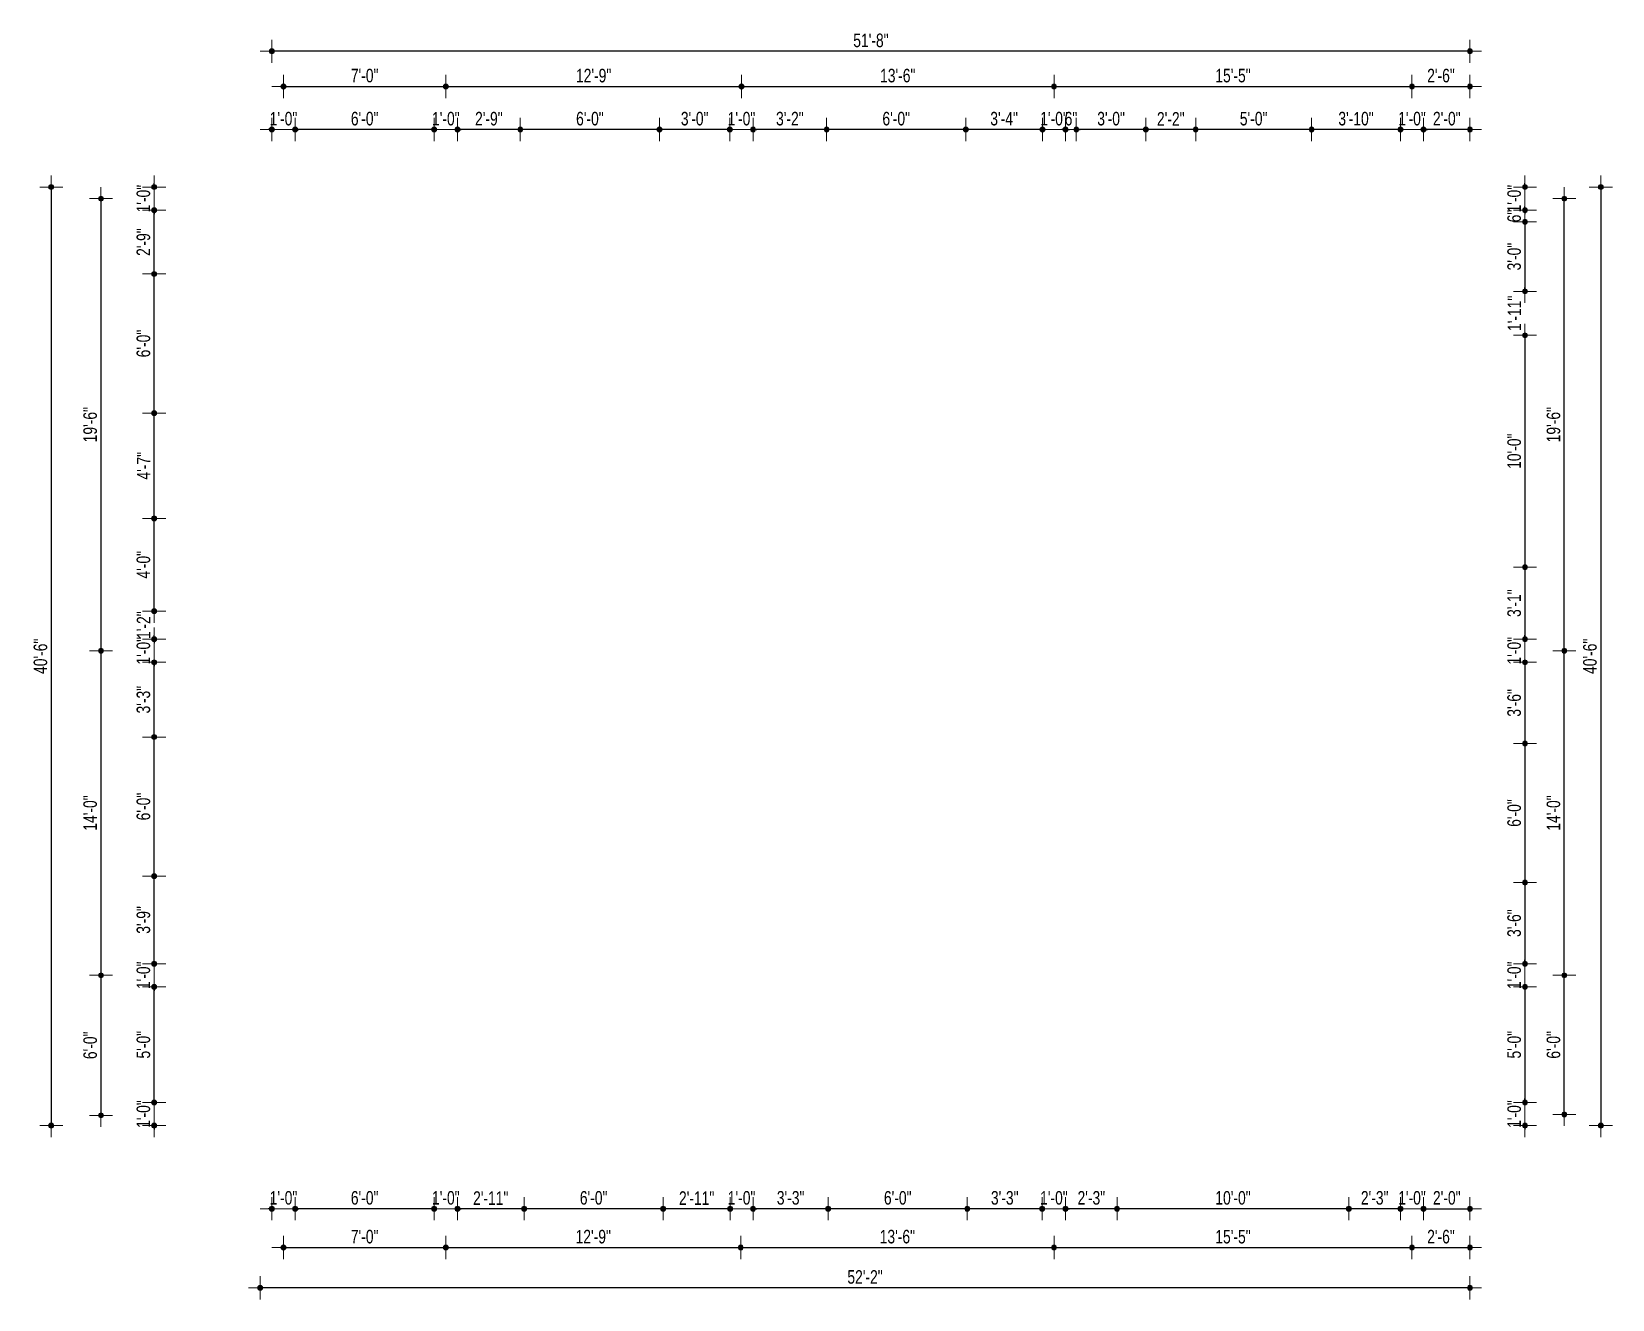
# Model space of a CAD drawing. Header units: inches. Extents: x 108286 to 1018414, y -1240248 to 57686.
# Drawn here: x 1003765 to 1004583, y -1219412 to -1218755 of the extents above; entities that cross this region are included whole.
import ezdxf

# ---------------------------------------------------------------- set-up
doc = ezdxf.new("R2010")
doc.units = ezdxf.units.IN
doc.header["$MEASUREMENT"] = 0
doc.layers.add('DIMENSION', color=142, linetype='Continuous', lineweight=13)
doc.layers.add('dimentions', color=123, linetype='Continuous', lineweight=9)
doc.styles.add('7 INCH', font='swisscl.ttf', dxfattribs={"height": 7})
doc.dimstyles.new('7 INCH', dxfattribs={"dimscale": 0, "dimtxt": 7, "dimasz": 1, "dimexe": 2, "dimexo": 9, "dimgap": 2, "dimtad": 1, "dimdec": 0, "dimzin": 3, "dimdsep": 46, "dimlunit": 4, "dimtxsty": '7 INCH', "dimblk": 'DIM', "dimcen": 3, "dimdle": 3, "dimse1": 1, "dimse2": 1, "dimclrd": 256, "dimclre": 256, "dimclrt": 7, "dimadec": 1, "dimazin": 2, "dimtfac": 1, "dimtdec": 0, "dimtix": 1, "dimtofl": 0, "dimtmove": 2, "dimatfit": 3, "dimldrblk": 'ARW', "dimfxl": 2, "dimfrac": 2, "dimtolj": 2, "dimtzin": 0, "dimarcsym": 0})

msp = doc.modelspace()

# ---------------------------------------------------------------- blocks, each defined once
blk = doc.blocks.new('DIM')
at = {"layer": 'DIMENSION'}
h = blk.add_hatch(color=256, dxfattribs=at)
h.paths.add_polyline_path([(0, 1.28), (0, 0), (1.28, 0, 0.414214)])
h.paths.add_polyline_path([(1.28, 0), (0, 0), (0, -1.28, 0.414214)])
h.paths.add_polyline_path([(0, 0), (-1.28, 0, 0.414214), (0, -1.28)])
h.paths.add_polyline_path([(0, 1.28, 0.414214), (-1.28, 0), (0, 0)])
for p, q in [((-6, 0), (6, 0)), ((0, 6), (0, -6))]:
    blk.add_line(p, q, dxfattribs=at)
blk.add_circle((0, 0), 1.28, dxfattribs=at)
blk = doc.blocks.new('*D572')
at = {"layer": 'Defpoints', "color": 0, "ltscale": 15}
for p in [(1004485.09, -1218806.12), (1004485.09, -1218835.89), (1004509.09, -1218835.89)]:
    blk.add_point(p, dxfattribs=at)
at = {"layer": 'dimentions', "lineweight": -2, "ltscale": 15}
blk.add_line((1004508.09, -1218806.12), (1004486.09, -1218806.12), dxfattribs=at)
at = {"layer": 'dimentions', "lineweight": -2, "ltscale": 15, "rotation": 180}
blk.add_blockref('DIM', (1004485.09, -1218806.12), dxfattribs=at)
at = {"layer": 'dimentions', "lineweight": -2, "ltscale": 15}
blk.add_blockref('DIM', (1004509.09, -1218806.12), dxfattribs=at)
at = {"layer": 'dimentions', "color": 7, "ltscale": 15, "insert": (1004497.09, -1218800.53), "char_height": 7, "attachment_point": 5, "style": '7 INCH'}
blk.add_mtext('\\A2;2\'-0"', dxfattribs=at)
blk = doc.blocks.new('ARW')
at = {"layer": 'DIMENSION'}
blk.add_lwpolyline([(-0.5, 0, 0, 3, 0), (-5.5, 0, 0, 0, 0), (-0.5, 0, 0, 0, 0)], format="xyseb", dxfattribs=at)
blk = doc.blocks.new('*D573')
at = {"layer": 'Defpoints', "color": 0, "ltscale": 15}
for p in [(1004473.09, -1218806.12), (1004473.09, -1218835.89), (1004485.09, -1218835.89)]:
    blk.add_point(p, dxfattribs=at)
at = {"layer": 'dimentions', "lineweight": -2, "ltscale": 15}
for p, q in [((1004472.09, -1218806.12), (1004471.09, -1218806.12)), ((1004486.09, -1218806.12), (1004487.09, -1218806.12))]:
    blk.add_line(p, q, dxfattribs=at)
blk.add_blockref('DIM', (1004473.09, -1218806.12), dxfattribs=at)
at = {"layer": 'dimentions', "lineweight": -2, "ltscale": 15, "rotation": 180}
blk.add_blockref('DIM', (1004485.09, -1218806.12), dxfattribs=at)
at = {"layer": 'dimentions', "color": 7, "ltscale": 15, "insert": (1004479.09, -1218800.53), "char_height": 7, "attachment_point": 5, "style": '7 INCH'}
blk.add_mtext('\\A2;1\'-0"', dxfattribs=at)
blk = doc.blocks.new('*D531')
at = {"layer": 'Defpoints', "color": 0, "ltscale": 15}
for p in [(1004427.15, -1218806.12), (1004427.15, -1218835.89), (1004473.09, -1218835.89)]:
    blk.add_point(p, dxfattribs=at)
at = {"layer": 'dimentions', "lineweight": -2, "ltscale": 15}
blk.add_line((1004472.09, -1218806.12), (1004428.15, -1218806.12), dxfattribs=at)
at = {"layer": 'dimentions', "lineweight": -2, "ltscale": 15, "rotation": 180}
blk.add_blockref('DIM', (1004427.15, -1218806.12), dxfattribs=at)
at = {"layer": 'dimentions', "lineweight": -2, "ltscale": 15}
blk.add_blockref('DIM', (1004473.09, -1218806.12), dxfattribs=at)
at = {"layer": 'dimentions', "color": 7, "ltscale": 15, "insert": (1004450.12, -1218800.53), "char_height": 7, "attachment_point": 5, "style": '7 INCH'}
blk.add_mtext('\\A2;3\'-10"', dxfattribs=at)
blk = doc.blocks.new('*D532')
at = {"layer": 'Defpoints', "color": 0, "ltscale": 15}
for p in [(1004367.15, -1218806.12), (1004367.15, -1218835.89), (1004427.15, -1218835.89)]:
    blk.add_point(p, dxfattribs=at)
at = {"layer": 'dimentions', "lineweight": -2, "ltscale": 15}
blk.add_line((1004426.15, -1218806.12), (1004368.15, -1218806.12), dxfattribs=at)
at = {"layer": 'dimentions', "lineweight": -2, "ltscale": 15, "rotation": 180}
blk.add_blockref('DIM', (1004367.15, -1218806.12), dxfattribs=at)
at = {"layer": 'dimentions', "lineweight": -2, "ltscale": 15}
blk.add_blockref('DIM', (1004427.15, -1218806.12), dxfattribs=at)
at = {"layer": 'dimentions', "color": 7, "ltscale": 15, "insert": (1004397.15, -1218800.53), "char_height": 7, "attachment_point": 5, "style": '7 INCH'}
blk.add_mtext('\\A2;5\'-0"', dxfattribs=at)
blk = doc.blocks.new('*D533')
at = {"layer": 'Defpoints', "color": 0, "ltscale": 15}
for p in [(1004341.37, -1218806.12), (1004341.37, -1218835.89), (1004367.15, -1218835.89)]:
    blk.add_point(p, dxfattribs=at)
at = {"layer": 'dimentions', "lineweight": -2, "ltscale": 15}
blk.add_line((1004366.15, -1218806.12), (1004342.37, -1218806.12), dxfattribs=at)
at = {"layer": 'dimentions', "lineweight": -2, "ltscale": 15, "rotation": 180}
blk.add_blockref('DIM', (1004341.37, -1218806.12), dxfattribs=at)
at = {"layer": 'dimentions', "lineweight": -2, "ltscale": 15}
blk.add_blockref('DIM', (1004367.15, -1218806.12), dxfattribs=at)
at = {"layer": 'dimentions', "color": 7, "ltscale": 15, "insert": (1004354.26, -1218800.61), "char_height": 7, "attachment_point": 5, "style": '7 INCH'}
blk.add_mtext('\\A2;2\'-2"', dxfattribs=at)
blk = doc.blocks.new('*D534')
at = {"layer": 'Defpoints', "color": 0, "ltscale": 15}
for p in [(1004305.37, -1218806.12), (1004305.37, -1218835.89), (1004341.37, -1218835.89)]:
    blk.add_point(p, dxfattribs=at)
at = {"layer": 'dimentions', "lineweight": -2, "ltscale": 15}
blk.add_line((1004340.37, -1218806.12), (1004306.37, -1218806.12), dxfattribs=at)
at = {"layer": 'dimentions', "lineweight": -2, "ltscale": 15, "rotation": 180}
blk.add_blockref('DIM', (1004305.37, -1218806.12), dxfattribs=at)
at = {"layer": 'dimentions', "lineweight": -2, "ltscale": 15}
blk.add_blockref('DIM', (1004341.37, -1218806.12), dxfattribs=at)
at = {"layer": 'dimentions', "color": 7, "ltscale": 15, "insert": (1004323.37, -1218800.53), "char_height": 7, "attachment_point": 5, "style": '7 INCH'}
blk.add_mtext('\\A2;3\'-0"', dxfattribs=at)
blk = doc.blocks.new('*D535')
at = {"layer": 'Defpoints', "color": 0, "ltscale": 15}
for p in [(1004299.84, -1218806.12), (1004299.84, -1218835.89), (1004305.37, -1218835.89)]:
    blk.add_point(p, dxfattribs=at)
at = {"layer": 'dimentions', "lineweight": -2, "ltscale": 15}
for p, q in [((1004298.84, -1218806.12), (1004297.84, -1218806.12)), ((1004306.37, -1218806.12), (1004307.37, -1218806.12))]:
    blk.add_line(p, q, dxfattribs=at)
blk.add_blockref('DIM', (1004299.84, -1218806.12), dxfattribs=at)
at = {"layer": 'dimentions', "lineweight": -2, "ltscale": 15, "rotation": 180}
blk.add_blockref('DIM', (1004305.37, -1218806.12), dxfattribs=at)
at = {"layer": 'dimentions', "color": 7, "ltscale": 15, "insert": (1004302.61, -1218800.53), "char_height": 7, "attachment_point": 5, "style": '7 INCH'}
blk.add_mtext('\\A2;6"', dxfattribs=at)
blk = doc.blocks.new('*D536')
at = {"layer": 'Defpoints', "color": 0, "ltscale": 15}
for p in [(1004287.84, -1218806.12), (1004287.84, -1218835.89), (1004299.84, -1218835.89)]:
    blk.add_point(p, dxfattribs=at)
at = {"layer": 'dimentions', "lineweight": -2, "ltscale": 15}
for p, q in [((1004286.84, -1218806.12), (1004285.84, -1218806.12)), ((1004300.84, -1218806.12), (1004301.84, -1218806.12))]:
    blk.add_line(p, q, dxfattribs=at)
blk.add_blockref('DIM', (1004287.84, -1218806.12), dxfattribs=at)
at = {"layer": 'dimentions', "lineweight": -2, "ltscale": 15, "rotation": 180}
blk.add_blockref('DIM', (1004299.84, -1218806.12), dxfattribs=at)
at = {"layer": 'dimentions', "color": 7, "ltscale": 15, "insert": (1004293.84, -1218800.53), "char_height": 7, "attachment_point": 5, "style": '7 INCH'}
blk.add_mtext('\\A2;1\'-0"', dxfattribs=at)
blk = doc.blocks.new('*D537')
at = {"layer": 'Defpoints', "color": 0, "ltscale": 15}
for p in [(1004248.18, -1218806.12), (1004248.18, -1218835.89), (1004287.84, -1218835.89)]:
    blk.add_point(p, dxfattribs=at)
at = {"layer": 'dimentions', "lineweight": -2, "ltscale": 15}
blk.add_line((1004286.84, -1218806.12), (1004249.18, -1218806.12), dxfattribs=at)
at = {"layer": 'dimentions', "lineweight": -2, "ltscale": 15, "rotation": 180}
blk.add_blockref('DIM', (1004248.18, -1218806.12), dxfattribs=at)
at = {"layer": 'dimentions', "lineweight": -2, "ltscale": 15}
blk.add_blockref('DIM', (1004287.84, -1218806.12), dxfattribs=at)
at = {"layer": 'dimentions', "color": 7, "ltscale": 15, "insert": (1004268.01, -1218800.53), "char_height": 7, "attachment_point": 5, "style": '7 INCH'}
blk.add_mtext('\\A2;3\'-4"', dxfattribs=at)
blk = doc.blocks.new('*D538')
at = {"layer": 'Defpoints', "color": 0, "ltscale": 15}
for p in [(1004176.18, -1218806.12), (1004176.18, -1218835.89), (1004248.18, -1218835.89)]:
    blk.add_point(p, dxfattribs=at)
at = {"layer": 'dimentions', "lineweight": -2, "ltscale": 15}
blk.add_line((1004247.18, -1218806.12), (1004177.18, -1218806.12), dxfattribs=at)
at = {"layer": 'dimentions', "lineweight": -2, "ltscale": 15, "rotation": 180}
blk.add_blockref('DIM', (1004176.18, -1218806.12), dxfattribs=at)
at = {"layer": 'dimentions', "lineweight": -2, "ltscale": 15}
blk.add_blockref('DIM', (1004248.18, -1218806.12), dxfattribs=at)
at = {"layer": 'dimentions', "color": 7, "ltscale": 15, "insert": (1004212.18, -1218800.53), "char_height": 7, "attachment_point": 5, "style": '7 INCH'}
blk.add_mtext('\\A2;6\'-0"', dxfattribs=at)
blk = doc.blocks.new('*D539')
at = {"layer": 'Defpoints', "color": 0, "ltscale": 15}
for p in [(1004138.09, -1218806.12), (1004138.09, -1218835.89), (1004176.18, -1218835.89)]:
    blk.add_point(p, dxfattribs=at)
at = {"layer": 'dimentions', "lineweight": -2, "ltscale": 15}
blk.add_line((1004175.18, -1218806.12), (1004139.09, -1218806.12), dxfattribs=at)
at = {"layer": 'dimentions', "lineweight": -2, "ltscale": 15, "rotation": 180}
blk.add_blockref('DIM', (1004138.09, -1218806.12), dxfattribs=at)
at = {"layer": 'dimentions', "lineweight": -2, "ltscale": 15}
blk.add_blockref('DIM', (1004176.18, -1218806.12), dxfattribs=at)
at = {"layer": 'dimentions', "color": 7, "ltscale": 15, "insert": (1004157.13, -1218800.53), "char_height": 7, "attachment_point": 5, "style": '7 INCH'}
blk.add_mtext('\\A2;3\'-2"', dxfattribs=at)
blk = doc.blocks.new('*D540')
at = {"layer": 'Defpoints', "color": 0, "ltscale": 15}
for p in [(1004126.09, -1218806.12), (1004126.09, -1218835.89), (1004138.09, -1218835.89)]:
    blk.add_point(p, dxfattribs=at)
at = {"layer": 'dimentions', "lineweight": -2, "ltscale": 15}
for p, q in [((1004125.09, -1218806.12), (1004124.09, -1218806.12)), ((1004139.09, -1218806.12), (1004140.09, -1218806.12))]:
    blk.add_line(p, q, dxfattribs=at)
blk.add_blockref('DIM', (1004126.09, -1218806.12), dxfattribs=at)
at = {"layer": 'dimentions', "lineweight": -2, "ltscale": 15, "rotation": 180}
blk.add_blockref('DIM', (1004138.09, -1218806.12), dxfattribs=at)
at = {"layer": 'dimentions', "color": 7, "ltscale": 15, "insert": (1004132.09, -1218800.53), "char_height": 7, "attachment_point": 5, "style": '7 INCH'}
blk.add_mtext('\\A2;1\'-0"', dxfattribs=at)
blk = doc.blocks.new('*D541')
at = {"layer": 'Defpoints', "color": 0, "ltscale": 15}
for p in [(1004089.65, -1218806.12), (1004089.65, -1218835.89), (1004126.09, -1218835.89)]:
    blk.add_point(p, dxfattribs=at)
at = {"layer": 'dimentions', "lineweight": -2, "ltscale": 15}
blk.add_line((1004125.09, -1218806.12), (1004090.65, -1218806.12), dxfattribs=at)
at = {"layer": 'dimentions', "lineweight": -2, "ltscale": 15, "rotation": 180}
blk.add_blockref('DIM', (1004089.65, -1218806.12), dxfattribs=at)
at = {"layer": 'dimentions', "lineweight": -2, "ltscale": 15}
blk.add_blockref('DIM', (1004126.09, -1218806.12), dxfattribs=at)
at = {"layer": 'dimentions', "color": 7, "ltscale": 15, "insert": (1004107.87, -1218800.53), "char_height": 7, "attachment_point": 5, "style": '7 INCH'}
blk.add_mtext('\\A2;3\'-0"', dxfattribs=at)
blk = doc.blocks.new('*D542')
at = {"layer": 'Defpoints', "color": 0, "ltscale": 15}
for p in [(1004017.65, -1218806.12), (1004017.65, -1218835.89), (1004089.65, -1218835.89)]:
    blk.add_point(p, dxfattribs=at)
at = {"layer": 'dimentions', "lineweight": -2, "ltscale": 15}
blk.add_line((1004088.65, -1218806.12), (1004018.65, -1218806.12), dxfattribs=at)
at = {"layer": 'dimentions', "lineweight": -2, "ltscale": 15, "rotation": 180}
blk.add_blockref('DIM', (1004017.65, -1218806.12), dxfattribs=at)
at = {"layer": 'dimentions', "lineweight": -2, "ltscale": 15}
blk.add_blockref('DIM', (1004089.65, -1218806.12), dxfattribs=at)
at = {"layer": 'dimentions', "color": 7, "ltscale": 15, "insert": (1004053.65, -1218800.53), "char_height": 7, "attachment_point": 5, "style": '7 INCH'}
blk.add_mtext('\\A2;6\'-0"', dxfattribs=at)
blk = doc.blocks.new('*D543')
at = {"layer": 'Defpoints', "color": 0, "ltscale": 15}
for p in [(1003985.09, -1218806.12), (1003985.09, -1218835.89), (1004017.65, -1218835.89)]:
    blk.add_point(p, dxfattribs=at)
at = {"layer": 'dimentions', "lineweight": -2, "ltscale": 15}
blk.add_line((1004016.65, -1218806.12), (1003986.09, -1218806.12), dxfattribs=at)
at = {"layer": 'dimentions', "lineweight": -2, "ltscale": 15, "rotation": 180}
blk.add_blockref('DIM', (1003985.09, -1218806.12), dxfattribs=at)
at = {"layer": 'dimentions', "lineweight": -2, "ltscale": 15}
blk.add_blockref('DIM', (1004017.65, -1218806.12), dxfattribs=at)
at = {"layer": 'dimentions', "color": 7, "ltscale": 15, "insert": (1004001.37, -1218800.54), "char_height": 7, "attachment_point": 5, "style": '7 INCH'}
blk.add_mtext('\\A2;2\'-9"', dxfattribs=at)
blk = doc.blocks.new('*D544')
at = {"layer": 'Defpoints', "color": 0, "ltscale": 15}
for p in [(1003973.09, -1218806.12), (1003973.09, -1218835.89), (1003985.09, -1218835.89)]:
    blk.add_point(p, dxfattribs=at)
at = {"layer": 'dimentions', "lineweight": -2, "ltscale": 15}
for p, q in [((1003972.09, -1218806.12), (1003971.09, -1218806.12)), ((1003986.09, -1218806.12), (1003987.09, -1218806.12))]:
    blk.add_line(p, q, dxfattribs=at)
blk.add_blockref('DIM', (1003973.09, -1218806.12), dxfattribs=at)
at = {"layer": 'dimentions', "lineweight": -2, "ltscale": 15, "rotation": 180}
blk.add_blockref('DIM', (1003985.09, -1218806.12), dxfattribs=at)
at = {"layer": 'dimentions', "color": 7, "ltscale": 15, "insert": (1003979.09, -1218800.53), "char_height": 7, "attachment_point": 5, "style": '7 INCH'}
blk.add_mtext('\\A2;1\'-0"', dxfattribs=at)
blk = doc.blocks.new('*D545')
at = {"layer": 'Defpoints', "color": 0, "ltscale": 15}
for p in [(1003901.09, -1218806.12), (1003973.09, -1218835.89), (1003901.09, -1218936.89)]:
    blk.add_point(p, dxfattribs=at)
at = {"layer": 'dimentions', "lineweight": -2, "ltscale": 15}
blk.add_line((1003972.09, -1218806.12), (1003902.09, -1218806.12), dxfattribs=at)
at = {"layer": 'dimentions', "lineweight": -2, "ltscale": 15, "rotation": 180}
blk.add_blockref('DIM', (1003901.09, -1218806.12), dxfattribs=at)
at = {"layer": 'dimentions', "lineweight": -2, "ltscale": 15}
blk.add_blockref('DIM', (1003973.09, -1218806.12), dxfattribs=at)
at = {"layer": 'dimentions', "color": 7, "ltscale": 15, "insert": (1003937.09, -1218800.53), "char_height": 7, "attachment_point": 5, "style": '7 INCH'}
blk.add_mtext('\\A2;6\'-0"', dxfattribs=at)
blk = doc.blocks.new('*D546')
at = {"layer": 'Defpoints', "color": 0, "ltscale": 15}
for p in [(1003889.09, -1218806.12), (1003889.09, -1218936.89), (1003901.09, -1218936.89)]:
    blk.add_point(p, dxfattribs=at)
at = {"layer": 'dimentions', "lineweight": -2, "ltscale": 15}
for p, q in [((1003888.09, -1218806.12), (1003887.09, -1218806.12)), ((1003902.09, -1218806.12), (1003903.09, -1218806.12))]:
    blk.add_line(p, q, dxfattribs=at)
blk.add_blockref('DIM', (1003889.09, -1218806.12), dxfattribs=at)
at = {"layer": 'dimentions', "lineweight": -2, "ltscale": 15, "rotation": 180}
blk.add_blockref('DIM', (1003901.09, -1218806.12), dxfattribs=at)
at = {"layer": 'dimentions', "color": 7, "ltscale": 15, "insert": (1003895.09, -1218800.53), "char_height": 7, "attachment_point": 5, "style": '7 INCH'}
blk.add_mtext('\\A2;1\'-0"', dxfattribs=at)
blk = doc.blocks.new('*D547')
at = {"layer": 'Defpoints', "color": 0, "ltscale": 15}
for p in [(1003979.09, -1218783.83), (1003979.09, -1218835.89), (1003895.09, -1218927.97)]:
    blk.add_point(p, dxfattribs=at)
at = {"layer": 'dimentions', "lineweight": -2, "ltscale": 15}
blk.add_line((1003896.09, -1218783.83), (1003978.09, -1218783.83), dxfattribs=at)
at = {"layer": 'dimentions', "lineweight": -2, "ltscale": 15, "rotation": 180}
blk.add_blockref('DIM', (1003895.09, -1218783.83), dxfattribs=at)
at = {"layer": 'dimentions', "lineweight": -2, "ltscale": 15}
blk.add_blockref('DIM', (1003979.09, -1218783.83), dxfattribs=at)
at = {"layer": 'dimentions', "color": 7, "ltscale": 15, "insert": (1003937.09, -1218778.24), "char_height": 7, "attachment_point": 5, "style": '7 INCH'}
blk.add_mtext('\\A2;7\'-0"', dxfattribs=at)
blk = doc.blocks.new('*D548')
at = {"layer": 'Defpoints', "color": 0, "ltscale": 15}
for p in [(1004132.09, -1218783.83), (1003979.09, -1218835.89), (1004132.09, -1218835.89)]:
    blk.add_point(p, dxfattribs=at)
at = {"layer": 'dimentions', "lineweight": -2, "ltscale": 15}
blk.add_line((1003980.09, -1218783.83), (1004131.09, -1218783.83), dxfattribs=at)
at = {"layer": 'dimentions', "lineweight": -2, "ltscale": 15, "rotation": 180}
blk.add_blockref('DIM', (1003979.09, -1218783.83), dxfattribs=at)
at = {"layer": 'dimentions', "lineweight": -2, "ltscale": 15}
blk.add_blockref('DIM', (1004132.09, -1218783.83), dxfattribs=at)
at = {"layer": 'dimentions', "color": 7, "ltscale": 15, "insert": (1004055.59, -1218778.25), "char_height": 7, "attachment_point": 5, "style": '7 INCH'}
blk.add_mtext('\\A2;12\'-9"', dxfattribs=at)
blk = doc.blocks.new('*D549')
at = {"layer": 'Defpoints', "color": 0, "ltscale": 15}
for p in [(1004293.84, -1218783.83), (1004132.09, -1218835.89), (1004293.84, -1218835.89)]:
    blk.add_point(p, dxfattribs=at)
at = {"layer": 'dimentions', "lineweight": -2, "ltscale": 15}
blk.add_line((1004133.09, -1218783.83), (1004292.84, -1218783.83), dxfattribs=at)
at = {"layer": 'dimentions', "lineweight": -2, "ltscale": 15, "rotation": 180}
blk.add_blockref('DIM', (1004132.09, -1218783.83), dxfattribs=at)
at = {"layer": 'dimentions', "lineweight": -2, "ltscale": 15}
blk.add_blockref('DIM', (1004293.84, -1218783.83), dxfattribs=at)
at = {"layer": 'dimentions', "color": 7, "ltscale": 15, "insert": (1004212.96, -1218778.24), "char_height": 7, "attachment_point": 5, "style": '7 INCH'}
blk.add_mtext('\\A2;13\'-6"', dxfattribs=at)
blk = doc.blocks.new('*D550')
at = {"layer": 'Defpoints', "color": 0, "ltscale": 15}
for p in [(1004479.09, -1218783.83), (1004293.84, -1218835.89), (1004479.09, -1218835.89)]:
    blk.add_point(p, dxfattribs=at)
at = {"layer": 'dimentions', "lineweight": -2, "ltscale": 15}
blk.add_line((1004294.84, -1218783.83), (1004478.09, -1218783.83), dxfattribs=at)
at = {"layer": 'dimentions', "lineweight": -2, "ltscale": 15, "rotation": 180}
blk.add_blockref('DIM', (1004293.84, -1218783.83), dxfattribs=at)
at = {"layer": 'dimentions', "lineweight": -2, "ltscale": 15}
blk.add_blockref('DIM', (1004479.09, -1218783.83), dxfattribs=at)
at = {"layer": 'dimentions', "color": 7, "ltscale": 15, "insert": (1004386.46, -1218778.25), "char_height": 7, "attachment_point": 5, "style": '7 INCH'}
blk.add_mtext('\\A2;15\'-5"', dxfattribs=at)
blk = doc.blocks.new('*D551')
at = {"layer": 'Defpoints', "color": 0, "ltscale": 15}
for p in [(1004509.09, -1218783.83), (1004479.09, -1218835.89), (1004509.09, -1218835.89)]:
    blk.add_point(p, dxfattribs=at)
at = {"layer": 'dimentions', "lineweight": -2, "ltscale": 15}
blk.add_line((1004480.09, -1218783.83), (1004508.09, -1218783.83), dxfattribs=at)
at = {"layer": 'dimentions', "lineweight": -2, "ltscale": 15, "rotation": 180}
blk.add_blockref('DIM', (1004479.09, -1218783.83), dxfattribs=at)
at = {"layer": 'dimentions', "lineweight": -2, "ltscale": 15}
blk.add_blockref('DIM', (1004509.09, -1218783.83), dxfattribs=at)
at = {"layer": 'dimentions', "color": 7, "ltscale": 15, "insert": (1004494.09, -1218778.24), "char_height": 7, "attachment_point": 5, "style": '7 INCH'}
blk.add_mtext('\\A2;2\'-6"', dxfattribs=at)
blk = doc.blocks.new('*D552')
at = {"layer": 'Defpoints', "color": 0, "ltscale": 15}
for p in [(1003889.09, -1218765.62), (1004509.09, -1218835.89), (1003889.09, -1218936.89)]:
    blk.add_point(p, dxfattribs=at)
at = {"layer": 'dimentions', "lineweight": -2, "ltscale": 15}
blk.add_line((1004508.09, -1218765.62), (1003890.09, -1218765.62), dxfattribs=at)
at = {"layer": 'dimentions', "lineweight": -2, "ltscale": 15, "rotation": 180}
blk.add_blockref('DIM', (1003889.09, -1218765.62), dxfattribs=at)
at = {"layer": 'dimentions', "lineweight": -2, "ltscale": 15}
blk.add_blockref('DIM', (1004509.09, -1218765.62), dxfattribs=at)
at = {"layer": 'dimentions', "color": 7, "ltscale": 15, "insert": (1004199.09, -1218760.03), "char_height": 7, "attachment_point": 5, "style": '7 INCH'}
blk.add_mtext('\\A2;51\'-8"', dxfattribs=at)
blk = doc.blocks.new('*D553')
at = {"layer": 'Defpoints', "color": 0, "ltscale": 15}
for p in [(1004485.09, -1218835.89), (1004485.09, -1218847.89), (1004537.57, -1218847.89)]:
    blk.add_point(p, dxfattribs=at)
at = {"layer": 'dimentions', "lineweight": -2, "ltscale": 15}
for p, q in [((1004537.57, -1218834.89), (1004537.57, -1218833.89)), ((1004537.57, -1218848.89), (1004537.57, -1218849.89))]:
    blk.add_line(p, q, dxfattribs=at)
for p, rotation in [((1004537.57, -1218835.89), 270), ((1004537.57, -1218847.89), 90)]:
    blk.add_blockref('DIM', p, dxfattribs=dict(at, rotation=rotation))
at = {"layer": 'dimentions', "color": 7, "ltscale": 15, "insert": (1004531.99, -1218841.89), "char_height": 7, "attachment_point": 5, "rotation": 90, "style": '7 INCH'}
blk.add_mtext('\\A2;1\'-0"', dxfattribs=at)
blk = doc.blocks.new('*D554')
at = {"layer": 'Defpoints', "color": 0, "ltscale": 15}
for p in [(1004485.09, -1218847.89), (1004509.09, -1218853.89), (1004537.57, -1218853.89)]:
    blk.add_point(p, dxfattribs=at)
at = {"layer": 'dimentions', "lineweight": -2, "ltscale": 15}
for p, q in [((1004537.57, -1218846.89), (1004537.57, -1218845.89)), ((1004537.57, -1218854.89), (1004537.57, -1218855.89))]:
    blk.add_line(p, q, dxfattribs=at)
for p, rotation in [((1004537.57, -1218847.89), 270), ((1004537.57, -1218853.89), 90)]:
    blk.add_blockref('DIM', p, dxfattribs=dict(at, rotation=rotation))
at = {"layer": 'dimentions', "color": 7, "ltscale": 15, "insert": (1004531.99, -1218850.89), "char_height": 7, "attachment_point": 5, "rotation": 90, "style": '7 INCH'}
blk.add_mtext('\\A2;6"', dxfattribs=at)
blk = doc.blocks.new('*D555')
at = {"layer": 'Defpoints', "color": 0, "ltscale": 15}
for p in [(1004509.09, -1218853.89), (1004509.09, -1218889.89), (1004537.57, -1218889.89)]:
    blk.add_point(p, dxfattribs=at)
at = {"layer": 'dimentions', "lineweight": -2, "ltscale": 15}
blk.add_line((1004537.57, -1218854.89), (1004537.57, -1218888.89), dxfattribs=at)
for p, rotation in [((1004537.57, -1218853.89), 90), ((1004537.57, -1218889.89), 270)]:
    blk.add_blockref('DIM', p, dxfattribs=dict(at, rotation=rotation))
at = {"layer": 'dimentions', "color": 7, "ltscale": 15, "insert": (1004531.98, -1218871.89), "char_height": 7, "attachment_point": 5, "rotation": 90, "style": '7 INCH'}
blk.add_mtext('\\A2;3\'-0"', dxfattribs=at)
blk = doc.blocks.new('*D556')
at = {"layer": 'Defpoints', "color": 0, "ltscale": 15}
for p in [(1004509.09, -1218889.89), (1004509.09, -1218912.62), (1004537.57, -1218912.62)]:
    blk.add_point(p, dxfattribs=at)
at = {"layer": 'dimentions', "lineweight": -2, "ltscale": 15}
for p, q in [((1004537.57, -1218888.89), (1004537.57, -1218887.89)), ((1004537.57, -1218913.62), (1004537.57, -1218914.62))]:
    blk.add_line(p, q, dxfattribs=at)
for p, rotation in [((1004537.57, -1218889.89), 270), ((1004537.57, -1218912.62), 90)]:
    blk.add_blockref('DIM', p, dxfattribs=dict(at, rotation=rotation))
at = {"layer": 'dimentions', "color": 7, "ltscale": 15, "insert": (1004532.07, -1218901.26), "char_height": 7, "attachment_point": 5, "rotation": 90, "style": '7 INCH'}
blk.add_mtext('\\A2;1\'-11"', dxfattribs=at)
blk = doc.blocks.new('*D557')
at = {"layer": 'Defpoints', "color": 0, "ltscale": 15}
for p in [(1004509.09, -1218912.62), (1004509.09, -1219032.62), (1004537.57, -1219032.62)]:
    blk.add_point(p, dxfattribs=at)
at = {"layer": 'dimentions', "lineweight": -2, "ltscale": 15}
blk.add_line((1004537.57, -1218913.62), (1004537.57, -1219031.62), dxfattribs=at)
for p, rotation in [((1004537.57, -1218912.62), 90), ((1004537.57, -1219032.62), 270)]:
    blk.add_blockref('DIM', p, dxfattribs=dict(at, rotation=rotation))
at = {"layer": 'dimentions', "color": 7, "ltscale": 15, "insert": (1004531.99, -1218972.62), "char_height": 7, "attachment_point": 5, "rotation": 90, "style": '7 INCH'}
blk.add_mtext('\\A2;10\'-0"', dxfattribs=at)
blk = doc.blocks.new('*D558')
at = {"layer": 'Defpoints', "color": 0, "ltscale": 15}
for p in [(1004509.09, -1219032.62), (1004485.09, -1219069.89), (1004537.57, -1219069.89)]:
    blk.add_point(p, dxfattribs=at)
at = {"layer": 'dimentions', "lineweight": -2, "ltscale": 15}
blk.add_line((1004537.57, -1219033.62), (1004537.57, -1219068.89), dxfattribs=at)
for p, rotation in [((1004537.57, -1219032.62), 90), ((1004537.57, -1219069.89), 270)]:
    blk.add_blockref('DIM', p, dxfattribs=dict(at, rotation=rotation))
at = {"layer": 'dimentions', "color": 7, "ltscale": 15, "insert": (1004531.99, -1219051.26), "char_height": 7, "attachment_point": 5, "rotation": 90, "style": '7 INCH'}
blk.add_mtext('\\A2;3\'-1"', dxfattribs=at)
blk = doc.blocks.new('*D559')
at = {"layer": 'Defpoints', "color": 0, "ltscale": 15}
for p in [(1004485.09, -1219069.89), (1004509.09, -1219081.89), (1004537.57, -1219081.89)]:
    blk.add_point(p, dxfattribs=at)
at = {"layer": 'dimentions', "lineweight": -2, "ltscale": 15}
for p, q in [((1004537.57, -1219068.89), (1004537.57, -1219067.89)), ((1004537.57, -1219082.89), (1004537.57, -1219083.89))]:
    blk.add_line(p, q, dxfattribs=at)
for p, rotation in [((1004537.57, -1219069.89), 270), ((1004537.57, -1219081.89), 90)]:
    blk.add_blockref('DIM', p, dxfattribs=dict(at, rotation=rotation))
at = {"layer": 'dimentions', "color": 7, "ltscale": 15, "insert": (1004531.99, -1219075.89), "char_height": 7, "attachment_point": 5, "rotation": 90, "style": '7 INCH'}
blk.add_mtext('\\A2;1\'-0"', dxfattribs=at)
blk = doc.blocks.new('*D560')
at = {"layer": 'Defpoints', "color": 0, "ltscale": 15}
for p in [(1004509.09, -1219081.89), (1004485.09, -1219123.89), (1004537.57, -1219123.89)]:
    blk.add_point(p, dxfattribs=at)
at = {"layer": 'dimentions', "lineweight": -2, "ltscale": 15}
blk.add_line((1004537.57, -1219082.89), (1004537.57, -1219122.89), dxfattribs=at)
for p, rotation in [((1004537.57, -1219081.89), 90), ((1004537.57, -1219123.89), 270)]:
    blk.add_blockref('DIM', p, dxfattribs=dict(at, rotation=rotation))
at = {"layer": 'dimentions', "color": 7, "ltscale": 15, "insert": (1004531.98, -1219102.89), "char_height": 7, "attachment_point": 5, "rotation": 90, "style": '7 INCH'}
blk.add_mtext('\\A2;3\'-6"', dxfattribs=at)
blk = doc.blocks.new('*D561')
at = {"layer": 'Defpoints', "color": 0, "ltscale": 15}
for p in [(1004485.09, -1219123.89), (1004485.09, -1219195.89), (1004537.57, -1219195.89)]:
    blk.add_point(p, dxfattribs=at)
at = {"layer": 'dimentions', "lineweight": -2, "ltscale": 15}
blk.add_line((1004537.57, -1219124.89), (1004537.57, -1219194.89), dxfattribs=at)
for p, rotation in [((1004537.57, -1219123.89), 90), ((1004537.57, -1219195.89), 270)]:
    blk.add_blockref('DIM', p, dxfattribs=dict(at, rotation=rotation))
at = {"layer": 'dimentions', "color": 7, "ltscale": 15, "insert": (1004531.99, -1219159.89), "char_height": 7, "attachment_point": 5, "rotation": 90, "style": '7 INCH'}
blk.add_mtext('\\A2;6\'-0"', dxfattribs=at)
blk = doc.blocks.new('*D562')
at = {"layer": 'Defpoints', "color": 0, "ltscale": 15}
for p in [(1004485.09, -1219195.89), (1004485.09, -1219237.89), (1004537.57, -1219237.89)]:
    blk.add_point(p, dxfattribs=at)
at = {"layer": 'dimentions', "lineweight": -2, "ltscale": 15}
blk.add_line((1004537.57, -1219196.89), (1004537.57, -1219236.89), dxfattribs=at)
for p, rotation in [((1004537.57, -1219195.89), 90), ((1004537.57, -1219237.89), 270)]:
    blk.add_blockref('DIM', p, dxfattribs=dict(at, rotation=rotation))
at = {"layer": 'dimentions', "color": 7, "ltscale": 15, "insert": (1004531.98, -1219216.89), "char_height": 7, "attachment_point": 5, "rotation": 90, "style": '7 INCH'}
blk.add_mtext('\\A2;3\'-6"', dxfattribs=at)
blk = doc.blocks.new('*D563')
at = {"layer": 'Defpoints', "color": 0, "ltscale": 15}
for p in [(1004485.09, -1219237.89), (1004485.09, -1219249.89), (1004537.57, -1219249.89)]:
    blk.add_point(p, dxfattribs=at)
at = {"layer": 'dimentions', "lineweight": -2, "ltscale": 15}
for p, q in [((1004537.57, -1219236.89), (1004537.57, -1219235.89)), ((1004537.57, -1219250.89), (1004537.57, -1219251.89))]:
    blk.add_line(p, q, dxfattribs=at)
for p, rotation in [((1004537.57, -1219237.89), 270), ((1004537.57, -1219249.89), 90)]:
    blk.add_blockref('DIM', p, dxfattribs=dict(at, rotation=rotation))
at = {"layer": 'dimentions', "color": 7, "ltscale": 15, "insert": (1004531.99, -1219243.89), "char_height": 7, "attachment_point": 5, "rotation": 90, "style": '7 INCH'}
blk.add_mtext('\\A2;1\'-0"', dxfattribs=at)
blk = doc.blocks.new('*D564')
at = {"layer": 'Defpoints', "color": 0, "ltscale": 15}
for p in [(1004485.09, -1219249.89), (1004293.84, -1219309.71), (1004537.57, -1219309.71)]:
    blk.add_point(p, dxfattribs=at)
at = {"layer": 'dimentions', "lineweight": -2, "ltscale": 15}
blk.add_line((1004537.57, -1219250.89), (1004537.57, -1219308.71), dxfattribs=at)
for p, rotation in [((1004537.57, -1219249.89), 90), ((1004537.57, -1219309.71), 270)]:
    blk.add_blockref('DIM', p, dxfattribs=dict(at, rotation=rotation))
at = {"layer": 'dimentions', "color": 7, "ltscale": 15, "insert": (1004531.99, -1219279.8), "char_height": 7, "attachment_point": 5, "rotation": 90, "style": '7 INCH'}
blk.add_mtext('\\A2;5\'-0"', dxfattribs=at)
blk = doc.blocks.new('*D565')
at = {"layer": 'Defpoints', "color": 0, "ltscale": 15}
for p in [(1004293.84, -1219309.71), (1004293.84, -1219321.67), (1004537.57, -1219321.67)]:
    blk.add_point(p, dxfattribs=at)
at = {"layer": 'dimentions', "lineweight": -2, "ltscale": 15}
for p, q in [((1004537.57, -1219308.71), (1004537.57, -1219307.71)), ((1004537.57, -1219322.67), (1004537.57, -1219323.67))]:
    blk.add_line(p, q, dxfattribs=at)
for p, rotation in [((1004537.57, -1219309.71), 270), ((1004537.57, -1219321.67), 90)]:
    blk.add_blockref('DIM', p, dxfattribs=dict(at, rotation=rotation))
at = {"layer": 'dimentions', "color": 7, "ltscale": 15, "insert": (1004531.99, -1219315.69), "char_height": 7, "attachment_point": 5, "rotation": 90, "style": '7 INCH'}
blk.add_mtext('\\A2;1\'-0"', dxfattribs=at)
blk = doc.blocks.new('*D566')
at = {"layer": 'Defpoints', "color": 0, "ltscale": 15}
for p in [(1004488.6, -1219243.89), (1004557.92, -1219243.89), (1004299.35, -1219315.87)]:
    blk.add_point(p, dxfattribs=at)
at = {"layer": 'dimentions', "lineweight": -2, "ltscale": 15}
blk.add_line((1004557.92, -1219314.87), (1004557.92, -1219244.89), dxfattribs=at)
for p, rotation in [((1004557.92, -1219243.89), 90), ((1004557.92, -1219315.87), 270)]:
    blk.add_blockref('DIM', p, dxfattribs=dict(at, rotation=rotation))
at = {"layer": 'dimentions', "color": 7, "ltscale": 15, "insert": (1004552.34, -1219279.88), "char_height": 7, "attachment_point": 5, "rotation": 90, "style": '7 INCH'}
blk.add_mtext('\\A2;6\'-0"', dxfattribs=at)
blk = doc.blocks.new('*D567')
at = {"layer": 'Defpoints', "color": 0, "ltscale": 15}
for p in [(1004485.09, -1219075.89), (1004557.92, -1219075.89), (1004488.6, -1219243.89)]:
    blk.add_point(p, dxfattribs=at)
at = {"layer": 'dimentions', "lineweight": -2, "ltscale": 15}
blk.add_line((1004557.92, -1219242.89), (1004557.92, -1219076.89), dxfattribs=at)
for p, rotation in [((1004557.92, -1219075.89), 90), ((1004557.92, -1219243.89), 270)]:
    blk.add_blockref('DIM', p, dxfattribs=dict(at, rotation=rotation))
at = {"layer": 'dimentions', "color": 7, "ltscale": 15, "insert": (1004552.34, -1219159.89), "char_height": 7, "attachment_point": 5, "rotation": 90, "style": '7 INCH'}
blk.add_mtext('\\A2;14\'-0"', dxfattribs=at)
blk = doc.blocks.new('*D568')
at = {"layer": 'Defpoints', "color": 0, "ltscale": 15}
for p in [(1004485.09, -1218841.89), (1004557.92, -1218841.89), (1004485.09, -1219075.89)]:
    blk.add_point(p, dxfattribs=at)
at = {"layer": 'dimentions', "lineweight": -2, "ltscale": 15}
blk.add_line((1004557.92, -1219074.89), (1004557.92, -1218842.89), dxfattribs=at)
for p, rotation in [((1004557.92, -1218841.89), 90), ((1004557.92, -1219075.89), 270)]:
    blk.add_blockref('DIM', p, dxfattribs=dict(at, rotation=rotation))
at = {"layer": 'dimentions', "color": 7, "ltscale": 15, "insert": (1004552.34, -1218958.89), "char_height": 7, "attachment_point": 5, "rotation": 90, "style": '7 INCH'}
blk.add_mtext('\\A2;19\'-6"', dxfattribs=at)
blk = doc.blocks.new('*D569')
at = {"layer": 'Defpoints', "color": 0, "ltscale": 15}
for p in [(1004509.09, -1218835.89), (1004299.35, -1219321.67), (1004576.8, -1219321.67)]:
    blk.add_point(p, dxfattribs=at)
at = {"layer": 'dimentions', "lineweight": -2, "ltscale": 15}
blk.add_line((1004576.8, -1218836.89), (1004576.8, -1219320.67), dxfattribs=at)
for p, rotation in [((1004576.8, -1218835.89), 90), ((1004576.8, -1219321.67), 270)]:
    blk.add_blockref('DIM', p, dxfattribs=dict(at, rotation=rotation))
at = {"layer": 'dimentions', "color": 7, "ltscale": 15, "insert": (1004571.21, -1219078.78), "char_height": 7, "attachment_point": 5, "rotation": 90, "style": '7 INCH'}
blk.add_mtext('\\A2;40\'-6"', dxfattribs=at)
blk = doc.blocks.new('*D570')
at = {"layer": 'Defpoints', "color": 0, "ltscale": 15}
for p in [(1004473.09, -1219249.89), (1004485.09, -1219249.89), (1004473.09, -1219364.7)]:
    blk.add_point(p, dxfattribs=at)
at = {"layer": 'dimentions', "lineweight": -2, "ltscale": 15}
for p, q in [((1004472.09, -1219364.7), (1004471.09, -1219364.7)), ((1004486.09, -1219364.7), (1004487.09, -1219364.7))]:
    blk.add_line(p, q, dxfattribs=at)
blk.add_blockref('DIM', (1004473.09, -1219364.7), dxfattribs=at)
at = {"layer": 'dimentions', "lineweight": -2, "ltscale": 15, "rotation": 180}
blk.add_blockref('DIM', (1004485.09, -1219364.7), dxfattribs=at)
at = {"layer": 'dimentions', "color": 7, "ltscale": 15, "insert": (1004479.09, -1219359.11), "char_height": 7, "attachment_point": 5, "style": '7 INCH'}
blk.add_mtext('\\A2;1\'-0"', dxfattribs=at)
blk = doc.blocks.new('*D571')
at = {"layer": 'Defpoints', "color": 0, "ltscale": 15}
for p in [(1004446.46, -1219249.89), (1004473.09, -1219249.89), (1004446.46, -1219364.7)]:
    blk.add_point(p, dxfattribs=at)
at = {"layer": 'dimentions', "lineweight": -2, "ltscale": 15}
blk.add_line((1004472.09, -1219364.7), (1004447.46, -1219364.7), dxfattribs=at)
at = {"layer": 'dimentions', "lineweight": -2, "ltscale": 15, "rotation": 180}
blk.add_blockref('DIM', (1004446.46, -1219364.7), dxfattribs=at)
at = {"layer": 'dimentions', "lineweight": -2, "ltscale": 15}
blk.add_blockref('DIM', (1004473.09, -1219364.7), dxfattribs=at)
at = {"layer": 'dimentions', "color": 7, "ltscale": 15, "insert": (1004459.78, -1219359.11), "char_height": 7, "attachment_point": 5, "style": '7 INCH'}
blk.add_mtext('\\A2;2\'-3"', dxfattribs=at)
blk = doc.blocks.new('*D494')
at = {"layer": 'Defpoints', "color": 0, "ltscale": 15}
for p in [(1004326.46, -1219249.89), (1004446.46, -1219249.89), (1004326.46, -1219364.7)]:
    blk.add_point(p, dxfattribs=at)
at = {"layer": 'dimentions', "lineweight": -2, "ltscale": 15}
blk.add_line((1004445.46, -1219364.7), (1004327.46, -1219364.7), dxfattribs=at)
at = {"layer": 'dimentions', "lineweight": -2, "ltscale": 15, "rotation": 180}
blk.add_blockref('DIM', (1004326.46, -1219364.7), dxfattribs=at)
at = {"layer": 'dimentions', "lineweight": -2, "ltscale": 15}
blk.add_blockref('DIM', (1004446.46, -1219364.7), dxfattribs=at)
at = {"layer": 'dimentions', "color": 7, "ltscale": 15, "insert": (1004386.46, -1219359.11), "char_height": 7, "attachment_point": 5, "style": '7 INCH'}
blk.add_mtext('\\A2;10\'-0"', dxfattribs=at)
blk = doc.blocks.new('*D495')
at = {"layer": 'Defpoints', "color": 0, "ltscale": 15}
for p in [(1004299.84, -1219249.89), (1004326.46, -1219249.89), (1004299.84, -1219364.7)]:
    blk.add_point(p, dxfattribs=at)
at = {"layer": 'dimentions', "lineweight": -2, "ltscale": 15}
blk.add_line((1004325.46, -1219364.7), (1004300.84, -1219364.7), dxfattribs=at)
at = {"layer": 'dimentions', "lineweight": -2, "ltscale": 15, "rotation": 180}
blk.add_blockref('DIM', (1004299.84, -1219364.7), dxfattribs=at)
at = {"layer": 'dimentions', "lineweight": -2, "ltscale": 15}
blk.add_blockref('DIM', (1004326.46, -1219364.7), dxfattribs=at)
at = {"layer": 'dimentions', "color": 7, "ltscale": 15, "insert": (1004313.15, -1219359.11), "char_height": 7, "attachment_point": 5, "style": '7 INCH'}
blk.add_mtext('\\A2;2\'-3"', dxfattribs=at)
blk = doc.blocks.new('*D496')
at = {"layer": 'Defpoints', "color": 0, "ltscale": 15}
for p in [(1004287.71, -1219249.89), (1004299.84, -1219249.89), (1004287.71, -1219364.7)]:
    blk.add_point(p, dxfattribs=at)
at = {"layer": 'dimentions', "lineweight": -2, "ltscale": 15}
for p, q in [((1004286.71, -1219364.7), (1004285.71, -1219364.7)), ((1004300.84, -1219364.7), (1004301.84, -1219364.7))]:
    blk.add_line(p, q, dxfattribs=at)
blk.add_blockref('DIM', (1004287.71, -1219364.7), dxfattribs=at)
at = {"layer": 'dimentions', "lineweight": -2, "ltscale": 15, "rotation": 180}
blk.add_blockref('DIM', (1004299.84, -1219364.7), dxfattribs=at)
at = {"layer": 'dimentions', "color": 7, "ltscale": 15, "insert": (1004293.78, -1219359.11), "char_height": 7, "attachment_point": 5, "style": '7 INCH'}
blk.add_mtext('\\A2;1\'-0"', dxfattribs=at)
blk = doc.blocks.new('*D497')
at = {"layer": 'Defpoints', "color": 0, "ltscale": 15}
for p in [(1004248.96, -1219249.89), (1004287.71, -1219249.89), (1004248.96, -1219364.7)]:
    blk.add_point(p, dxfattribs=at)
at = {"layer": 'dimentions', "lineweight": -2, "ltscale": 15}
blk.add_line((1004286.71, -1219364.7), (1004249.96, -1219364.7), dxfattribs=at)
at = {"layer": 'dimentions', "lineweight": -2, "ltscale": 15, "rotation": 180}
blk.add_blockref('DIM', (1004248.96, -1219364.7), dxfattribs=at)
at = {"layer": 'dimentions', "lineweight": -2, "ltscale": 15}
blk.add_blockref('DIM', (1004287.71, -1219364.7), dxfattribs=at)
at = {"layer": 'dimentions', "color": 7, "ltscale": 15, "insert": (1004268.34, -1219359.11), "char_height": 7, "attachment_point": 5, "style": '7 INCH'}
blk.add_mtext('\\A2;3\'-3"', dxfattribs=at)
blk = doc.blocks.new('*D498')
at = {"layer": 'Defpoints', "color": 0, "ltscale": 15}
for p in [(1004176.96, -1219249.89), (1004248.96, -1219249.89), (1004176.96, -1219364.7)]:
    blk.add_point(p, dxfattribs=at)
at = {"layer": 'dimentions', "lineweight": -2, "ltscale": 15}
blk.add_line((1004247.96, -1219364.7), (1004177.96, -1219364.7), dxfattribs=at)
at = {"layer": 'dimentions', "lineweight": -2, "ltscale": 15, "rotation": 180}
blk.add_blockref('DIM', (1004176.96, -1219364.7), dxfattribs=at)
at = {"layer": 'dimentions', "lineweight": -2, "ltscale": 15}
blk.add_blockref('DIM', (1004248.96, -1219364.7), dxfattribs=at)
at = {"layer": 'dimentions', "color": 7, "ltscale": 15, "insert": (1004212.96, -1219359.11), "char_height": 7, "attachment_point": 5, "style": '7 INCH'}
blk.add_mtext('\\A2;6\'-0"', dxfattribs=at)
blk = doc.blocks.new('*D499')
at = {"layer": 'Defpoints', "color": 0, "ltscale": 15}
for p in [(1004138.09, -1219249.89), (1004176.96, -1219249.89), (1004138.09, -1219364.7)]:
    blk.add_point(p, dxfattribs=at)
at = {"layer": 'dimentions', "lineweight": -2, "ltscale": 15}
blk.add_line((1004175.96, -1219364.7), (1004139.09, -1219364.7), dxfattribs=at)
at = {"layer": 'dimentions', "lineweight": -2, "ltscale": 15, "rotation": 180}
blk.add_blockref('DIM', (1004138.09, -1219364.7), dxfattribs=at)
at = {"layer": 'dimentions', "lineweight": -2, "ltscale": 15}
blk.add_blockref('DIM', (1004176.96, -1219364.7), dxfattribs=at)
at = {"layer": 'dimentions', "color": 7, "ltscale": 15, "insert": (1004157.53, -1219359.11), "char_height": 7, "attachment_point": 5, "style": '7 INCH'}
blk.add_mtext('\\A2;3\'-3"', dxfattribs=at)
blk = doc.blocks.new('*D500')
at = {"layer": 'Defpoints', "color": 0, "ltscale": 15}
for p in [(1004126.22, -1219249.89), (1004138.09, -1219249.89), (1004126.22, -1219364.7)]:
    blk.add_point(p, dxfattribs=at)
at = {"layer": 'dimentions', "lineweight": -2, "ltscale": 15}
for p, q in [((1004125.22, -1219364.7), (1004124.22, -1219364.7)), ((1004139.09, -1219364.7), (1004140.09, -1219364.7))]:
    blk.add_line(p, q, dxfattribs=at)
blk.add_blockref('DIM', (1004126.22, -1219364.7), dxfattribs=at)
at = {"layer": 'dimentions', "lineweight": -2, "ltscale": 15, "rotation": 180}
blk.add_blockref('DIM', (1004138.09, -1219364.7), dxfattribs=at)
at = {"layer": 'dimentions', "color": 7, "ltscale": 15, "insert": (1004132.15, -1219359.11), "char_height": 7, "attachment_point": 5, "style": '7 INCH'}
blk.add_mtext('\\A2;1\'-0"', dxfattribs=at)
blk = doc.blocks.new('*D501')
at = {"layer": 'Defpoints', "color": 0, "ltscale": 15}
for p in [(1004091.59, -1219249.89), (1004126.22, -1219249.89), (1004091.59, -1219364.7)]:
    blk.add_point(p, dxfattribs=at)
at = {"layer": 'dimentions', "lineweight": -2, "ltscale": 15}
blk.add_line((1004125.22, -1219364.7), (1004092.59, -1219364.7), dxfattribs=at)
at = {"layer": 'dimentions', "lineweight": -2, "ltscale": 15, "rotation": 180}
blk.add_blockref('DIM', (1004091.59, -1219364.7), dxfattribs=at)
at = {"layer": 'dimentions', "lineweight": -2, "ltscale": 15}
blk.add_blockref('DIM', (1004126.22, -1219364.7), dxfattribs=at)
at = {"layer": 'dimentions', "color": 7, "ltscale": 15, "insert": (1004108.9, -1219359.19), "char_height": 7, "attachment_point": 5, "style": '7 INCH'}
blk.add_mtext('\\A2;2\'-11"', dxfattribs=at)
blk = doc.blocks.new('*D502')
at = {"layer": 'Defpoints', "color": 0, "ltscale": 15}
for p in [(1004019.59, -1219249.89), (1004091.59, -1219249.89), (1004019.59, -1219364.7)]:
    blk.add_point(p, dxfattribs=at)
at = {"layer": 'dimentions', "lineweight": -2, "ltscale": 15}
blk.add_line((1004090.59, -1219364.7), (1004020.59, -1219364.7), dxfattribs=at)
at = {"layer": 'dimentions', "lineweight": -2, "ltscale": 15, "rotation": 180}
blk.add_blockref('DIM', (1004019.59, -1219364.7), dxfattribs=at)
at = {"layer": 'dimentions', "lineweight": -2, "ltscale": 15}
blk.add_blockref('DIM', (1004091.59, -1219364.7), dxfattribs=at)
at = {"layer": 'dimentions', "color": 7, "ltscale": 15, "insert": (1004055.59, -1219359.11), "char_height": 7, "attachment_point": 5, "style": '7 INCH'}
blk.add_mtext('\\A2;6\'-0"', dxfattribs=at)
blk = doc.blocks.new('*D503')
at = {"layer": 'Defpoints', "color": 0, "ltscale": 15}
for p in [(1003985.09, -1219249.89), (1004019.59, -1219249.89), (1003985.09, -1219364.7)]:
    blk.add_point(p, dxfattribs=at)
at = {"layer": 'dimentions', "lineweight": -2, "ltscale": 15}
blk.add_line((1004018.59, -1219364.7), (1003986.09, -1219364.7), dxfattribs=at)
at = {"layer": 'dimentions', "lineweight": -2, "ltscale": 15, "rotation": 180}
blk.add_blockref('DIM', (1003985.09, -1219364.7), dxfattribs=at)
at = {"layer": 'dimentions', "lineweight": -2, "ltscale": 15}
blk.add_blockref('DIM', (1004019.59, -1219364.7), dxfattribs=at)
at = {"layer": 'dimentions', "color": 7, "ltscale": 15, "insert": (1004002.34, -1219359.19), "char_height": 7, "attachment_point": 5, "style": '7 INCH'}
blk.add_mtext('\\A2;2\'-11"', dxfattribs=at)
blk = doc.blocks.new('*D504')
at = {"layer": 'Defpoints', "color": 0, "ltscale": 15}
for p in [(1003973.09, -1219249.89), (1003985.09, -1219249.89), (1003973.09, -1219364.7)]:
    blk.add_point(p, dxfattribs=at)
at = {"layer": 'dimentions', "lineweight": -2, "ltscale": 15}
for p, q in [((1003972.09, -1219364.7), (1003971.09, -1219364.7)), ((1003986.09, -1219364.7), (1003987.09, -1219364.7))]:
    blk.add_line(p, q, dxfattribs=at)
blk.add_blockref('DIM', (1003973.09, -1219364.7), dxfattribs=at)
at = {"layer": 'dimentions', "lineweight": -2, "ltscale": 15, "rotation": 180}
blk.add_blockref('DIM', (1003985.09, -1219364.7), dxfattribs=at)
at = {"layer": 'dimentions', "color": 7, "ltscale": 15, "insert": (1003979.09, -1219359.11), "char_height": 7, "attachment_point": 5, "style": '7 INCH'}
blk.add_mtext('\\A2;1\'-0"', dxfattribs=at)
blk = doc.blocks.new('*D505')
at = {"layer": 'Defpoints', "color": 0, "ltscale": 15}
for p in [(1003901.09, -1219146.42), (1003973.09, -1219249.89), (1003901.09, -1219364.7)]:
    blk.add_point(p, dxfattribs=at)
at = {"layer": 'dimentions', "lineweight": -2, "ltscale": 15}
blk.add_line((1003972.09, -1219364.7), (1003902.09, -1219364.7), dxfattribs=at)
at = {"layer": 'dimentions', "lineweight": -2, "ltscale": 15, "rotation": 180}
blk.add_blockref('DIM', (1003901.09, -1219364.7), dxfattribs=at)
at = {"layer": 'dimentions', "lineweight": -2, "ltscale": 15}
blk.add_blockref('DIM', (1003973.09, -1219364.7), dxfattribs=at)
at = {"layer": 'dimentions', "color": 7, "ltscale": 15, "insert": (1003937.09, -1219359.11), "char_height": 7, "attachment_point": 5, "style": '7 INCH'}
blk.add_mtext('\\A2;6\'-0"', dxfattribs=at)
blk = doc.blocks.new('*D506')
at = {"layer": 'Defpoints', "color": 0, "ltscale": 15}
for p in [(1003889.09, -1219146.42), (1003901.09, -1219146.42), (1003889.09, -1219364.7)]:
    blk.add_point(p, dxfattribs=at)
at = {"layer": 'dimentions', "lineweight": -2, "ltscale": 15}
for p, q in [((1003888.09, -1219364.7), (1003887.09, -1219364.7)), ((1003902.09, -1219364.7), (1003903.09, -1219364.7))]:
    blk.add_line(p, q, dxfattribs=at)
blk.add_blockref('DIM', (1003889.09, -1219364.7), dxfattribs=at)
at = {"layer": 'dimentions', "lineweight": -2, "ltscale": 15, "rotation": 180}
blk.add_blockref('DIM', (1003901.09, -1219364.7), dxfattribs=at)
at = {"layer": 'dimentions', "color": 7, "ltscale": 15, "insert": (1003895.09, -1219359.11), "char_height": 7, "attachment_point": 5, "style": '7 INCH'}
blk.add_mtext('\\A2;1\'-0"', dxfattribs=at)
blk = doc.blocks.new('*D507')
at = {"layer": 'Defpoints', "color": 0, "ltscale": 15}
for p in [(1003895.09, -1219152.42), (1003979.09, -1219249.89), (1003979.09, -1219384.77)]:
    blk.add_point(p, dxfattribs=at)
at = {"layer": 'dimentions', "lineweight": -2, "ltscale": 15}
blk.add_line((1003896.09, -1219384.77), (1003978.09, -1219384.77), dxfattribs=at)
at = {"layer": 'dimentions', "lineweight": -2, "ltscale": 15, "rotation": 180}
blk.add_blockref('DIM', (1003895.09, -1219384.77), dxfattribs=at)
at = {"layer": 'dimentions', "lineweight": -2, "ltscale": 15}
blk.add_blockref('DIM', (1003979.09, -1219384.77), dxfattribs=at)
at = {"layer": 'dimentions', "color": 7, "ltscale": 15, "insert": (1003937.09, -1219379.19), "char_height": 7, "attachment_point": 5, "style": '7 INCH'}
blk.add_mtext('\\A2;7\'-0"', dxfattribs=at)
blk = doc.blocks.new('*D508')
at = {"layer": 'Defpoints', "color": 0, "ltscale": 15}
for p in [(1003979.09, -1219249.89), (1004131.7, -1219321.67), (1004131.7, -1219384.77)]:
    blk.add_point(p, dxfattribs=at)
at = {"layer": 'dimentions', "lineweight": -2, "ltscale": 15}
blk.add_line((1003980.09, -1219384.77), (1004130.7, -1219384.77), dxfattribs=at)
at = {"layer": 'dimentions', "lineweight": -2, "ltscale": 15, "rotation": 180}
blk.add_blockref('DIM', (1003979.09, -1219384.77), dxfattribs=at)
at = {"layer": 'dimentions', "lineweight": -2, "ltscale": 15}
blk.add_blockref('DIM', (1004131.7, -1219384.77), dxfattribs=at)
at = {"layer": 'dimentions', "color": 7, "ltscale": 15, "insert": (1004055.39, -1219379.19), "char_height": 7, "attachment_point": 5, "style": '7 INCH'}
blk.add_mtext('\\A2;12\'-9"', dxfattribs=at)
blk = doc.blocks.new('*D509')
at = {"layer": 'Defpoints', "color": 0, "ltscale": 15}
for p in [(1004131.7, -1219321.67), (1004293.84, -1219321.67), (1004293.84, -1219384.77)]:
    blk.add_point(p, dxfattribs=at)
at = {"layer": 'dimentions', "lineweight": -2, "ltscale": 15}
blk.add_line((1004132.7, -1219384.77), (1004292.84, -1219384.77), dxfattribs=at)
at = {"layer": 'dimentions', "lineweight": -2, "ltscale": 15, "rotation": 180}
blk.add_blockref('DIM', (1004131.7, -1219384.77), dxfattribs=at)
at = {"layer": 'dimentions', "lineweight": -2, "ltscale": 15}
blk.add_blockref('DIM', (1004293.84, -1219384.77), dxfattribs=at)
at = {"layer": 'dimentions', "color": 7, "ltscale": 15, "insert": (1004212.77, -1219379.18), "char_height": 7, "attachment_point": 5, "style": '7 INCH'}
blk.add_mtext('\\A2;13\'-6"', dxfattribs=at)
blk = doc.blocks.new('*D510')
at = {"layer": 'Defpoints', "color": 0, "ltscale": 15}
for p in [(1004479.09, -1219249.89), (1004293.84, -1219321.67), (1004479.09, -1219384.77)]:
    blk.add_point(p, dxfattribs=at)
at = {"layer": 'dimentions', "lineweight": -2, "ltscale": 15}
blk.add_line((1004294.84, -1219384.77), (1004478.09, -1219384.77), dxfattribs=at)
at = {"layer": 'dimentions', "lineweight": -2, "ltscale": 15, "rotation": 180}
blk.add_blockref('DIM', (1004293.84, -1219384.77), dxfattribs=at)
at = {"layer": 'dimentions', "lineweight": -2, "ltscale": 15}
blk.add_blockref('DIM', (1004479.09, -1219384.77), dxfattribs=at)
at = {"layer": 'dimentions', "color": 7, "ltscale": 15, "insert": (1004386.46, -1219379.2), "char_height": 7, "attachment_point": 5, "style": '7 INCH'}
blk.add_mtext('\\A2;15\'-5"', dxfattribs=at)
blk = doc.blocks.new('*D511')
at = {"layer": 'Defpoints', "color": 0, "ltscale": 15}
for p in [(1004509.09, -1219081.89), (1003882.99, -1219155.89), (1003882.99, -1219405.62)]:
    blk.add_point(p, dxfattribs=at)
at = {"layer": 'dimentions', "lineweight": -2, "ltscale": 15}
blk.add_line((1004508.09, -1219405.62), (1003883.99, -1219405.62), dxfattribs=at)
at = {"layer": 'dimentions', "lineweight": -2, "ltscale": 15, "rotation": 180}
blk.add_blockref('DIM', (1003882.99, -1219405.62), dxfattribs=at)
at = {"layer": 'dimentions', "lineweight": -2, "ltscale": 15}
blk.add_blockref('DIM', (1004509.09, -1219405.62), dxfattribs=at)
at = {"layer": 'dimentions', "color": 7, "ltscale": 15, "insert": (1004196.04, -1219400.04), "char_height": 7, "attachment_point": 5, "style": '7 INCH'}
blk.add_mtext('\\A2;52\'-2"', dxfattribs=at)
blk = doc.blocks.new('*D512')
at = {"layer": 'Defpoints', "color": 0, "ltscale": 15}
for p in [(1004509.09, -1219081.89), (1004485.09, -1219249.89), (1004509.09, -1219364.7)]:
    blk.add_point(p, dxfattribs=at)
at = {"layer": 'dimentions', "lineweight": -2, "ltscale": 15}
blk.add_line((1004486.09, -1219364.7), (1004508.09, -1219364.7), dxfattribs=at)
at = {"layer": 'dimentions', "lineweight": -2, "ltscale": 15, "rotation": 180}
blk.add_blockref('DIM', (1004485.09, -1219364.7), dxfattribs=at)
at = {"layer": 'dimentions', "lineweight": -2, "ltscale": 15}
blk.add_blockref('DIM', (1004509.09, -1219364.7), dxfattribs=at)
at = {"layer": 'dimentions', "color": 7, "ltscale": 15, "insert": (1004497.09, -1219359.11), "char_height": 7, "attachment_point": 5, "style": '7 INCH'}
blk.add_mtext('\\A2;2\'-0"', dxfattribs=at)
blk = doc.blocks.new('*D513')
at = {"layer": 'Defpoints', "color": 0, "ltscale": 15}
for p in [(1004509.09, -1219081.89), (1004479.09, -1219249.89), (1004509.09, -1219384.77)]:
    blk.add_point(p, dxfattribs=at)
at = {"layer": 'dimentions', "lineweight": -2, "ltscale": 15}
blk.add_line((1004480.09, -1219384.77), (1004508.09, -1219384.77), dxfattribs=at)
at = {"layer": 'dimentions', "lineweight": -2, "ltscale": 15, "rotation": 180}
blk.add_blockref('DIM', (1004479.09, -1219384.77), dxfattribs=at)
at = {"layer": 'dimentions', "lineweight": -2, "ltscale": 15}
blk.add_blockref('DIM', (1004509.09, -1219384.77), dxfattribs=at)
at = {"layer": 'dimentions', "color": 7, "ltscale": 15, "insert": (1004494.09, -1219379.19), "char_height": 7, "attachment_point": 5, "style": '7 INCH'}
blk.add_mtext('\\A2;2\'-6"', dxfattribs=at)
blk = doc.blocks.new('*D514')
at = {"layer": 'Defpoints', "color": 0, "ltscale": 15}
for p in [(1003828.2, -1219309.71), (1004132.66, -1219309.71), (1004132.66, -1219321.67)]:
    blk.add_point(p, dxfattribs=at)
at = {"layer": 'dimentions', "lineweight": -2, "ltscale": 15}
for p, q in [((1003828.2, -1219308.71), (1003828.2, -1219307.71)), ((1003828.2, -1219322.67), (1003828.2, -1219323.67))]:
    blk.add_line(p, q, dxfattribs=at)
for p, rotation in [((1003828.2, -1219309.71), 270), ((1003828.2, -1219321.67), 90)]:
    blk.add_blockref('DIM', p, dxfattribs=dict(at, rotation=rotation))
at = {"layer": 'dimentions', "color": 7, "ltscale": 15, "insert": (1003822.62, -1219315.69), "char_height": 7, "attachment_point": 5, "rotation": 90, "style": '7 INCH'}
blk.add_mtext('\\A2;1\'-0"', dxfattribs=at)
blk = doc.blocks.new('*D515')
at = {"layer": 'Defpoints', "color": 0, "ltscale": 15}
for p in [(1003828.2, -1219249.89), (1003973.09, -1219249.89), (1004132.66, -1219309.71)]:
    blk.add_point(p, dxfattribs=at)
at = {"layer": 'dimentions', "lineweight": -2, "ltscale": 15}
blk.add_line((1003828.2, -1219308.71), (1003828.2, -1219250.89), dxfattribs=at)
for p, rotation in [((1003828.2, -1219249.89), 90), ((1003828.2, -1219309.71), 270)]:
    blk.add_blockref('DIM', p, dxfattribs=dict(at, rotation=rotation))
at = {"layer": 'dimentions', "color": 7, "ltscale": 15, "insert": (1003822.62, -1219279.8), "char_height": 7, "attachment_point": 5, "rotation": 90, "style": '7 INCH'}
blk.add_mtext('\\A2;5\'-0"', dxfattribs=at)
blk = doc.blocks.new('*D516')
at = {"layer": 'Defpoints', "color": 0, "ltscale": 15}
for p in [(1003828.2, -1219237.89), (1003973.09, -1219237.89), (1003973.09, -1219249.89)]:
    blk.add_point(p, dxfattribs=at)
at = {"layer": 'dimentions', "lineweight": -2, "ltscale": 15}
for p, q in [((1003828.2, -1219236.89), (1003828.2, -1219235.89)), ((1003828.2, -1219250.89), (1003828.2, -1219251.89))]:
    blk.add_line(p, q, dxfattribs=at)
for p, rotation in [((1003828.2, -1219237.89), 270), ((1003828.2, -1219249.89), 90)]:
    blk.add_blockref('DIM', p, dxfattribs=dict(at, rotation=rotation))
at = {"layer": 'dimentions', "color": 7, "ltscale": 15, "insert": (1003822.62, -1219243.89), "char_height": 7, "attachment_point": 5, "rotation": 90, "style": '7 INCH'}
blk.add_mtext('\\A2;1\'-0"', dxfattribs=at)
blk = doc.blocks.new('*D517')
at = {"layer": 'Defpoints', "color": 0, "ltscale": 15}
for p in [(1003828.2, -1219192.54), (1003973.09, -1219192.54), (1003973.09, -1219237.89)]:
    blk.add_point(p, dxfattribs=at)
at = {"layer": 'dimentions', "lineweight": -2, "ltscale": 15}
blk.add_line((1003828.2, -1219236.89), (1003828.2, -1219193.54), dxfattribs=at)
for p, rotation in [((1003828.2, -1219192.54), 90), ((1003828.2, -1219237.89), 270)]:
    blk.add_blockref('DIM', p, dxfattribs=dict(at, rotation=rotation))
at = {"layer": 'dimentions', "color": 7, "ltscale": 15, "insert": (1003822.62, -1219215.22), "char_height": 7, "attachment_point": 5, "rotation": 90, "style": '7 INCH'}
blk.add_mtext('\\A2;3\'-9"', dxfattribs=at)
blk = doc.blocks.new('*D518')
at = {"layer": 'Defpoints', "color": 0, "ltscale": 15}
for p in [(1003828.2, -1219120.54), (1003973.09, -1219120.54), (1003973.09, -1219192.54)]:
    blk.add_point(p, dxfattribs=at)
at = {"layer": 'dimentions', "lineweight": -2, "ltscale": 15}
blk.add_line((1003828.2, -1219191.54), (1003828.2, -1219121.54), dxfattribs=at)
for p, rotation in [((1003828.2, -1219120.54), 90), ((1003828.2, -1219192.54), 270)]:
    blk.add_blockref('DIM', p, dxfattribs=dict(at, rotation=rotation))
at = {"layer": 'dimentions', "color": 7, "ltscale": 15, "insert": (1003822.62, -1219156.54), "char_height": 7, "attachment_point": 5, "rotation": 90, "style": '7 INCH'}
blk.add_mtext('\\A2;6\'-0"', dxfattribs=at)
blk = doc.blocks.new('*D519')
at = {"layer": 'Defpoints', "color": 0, "ltscale": 15}
for p in [(1003828.2, -1219081.89), (1003973.09, -1219081.89), (1003973.09, -1219120.54)]:
    blk.add_point(p, dxfattribs=at)
at = {"layer": 'dimentions', "lineweight": -2, "ltscale": 15}
blk.add_line((1003828.2, -1219119.54), (1003828.2, -1219082.89), dxfattribs=at)
for p, rotation in [((1003828.2, -1219081.89), 90), ((1003828.2, -1219120.54), 270)]:
    blk.add_blockref('DIM', p, dxfattribs=dict(at, rotation=rotation))
at = {"layer": 'dimentions', "color": 7, "ltscale": 15, "insert": (1003822.62, -1219101.22), "char_height": 7, "attachment_point": 5, "rotation": 90, "style": '7 INCH'}
blk.add_mtext('\\A2;3\'-3"', dxfattribs=at)
blk = doc.blocks.new('*D520')
at = {"layer": 'Defpoints', "color": 0, "ltscale": 15}
for p in [(1003828.2, -1219069.89), (1003973.09, -1219069.89), (1003973.09, -1219081.89)]:
    blk.add_point(p, dxfattribs=at)
at = {"layer": 'dimentions', "lineweight": -2, "ltscale": 15}
for p, q in [((1003828.2, -1219068.89), (1003828.2, -1219067.89)), ((1003828.2, -1219082.89), (1003828.2, -1219083.89))]:
    blk.add_line(p, q, dxfattribs=at)
for p, rotation in [((1003828.2, -1219069.89), 270), ((1003828.2, -1219081.89), 90)]:
    blk.add_blockref('DIM', p, dxfattribs=dict(at, rotation=rotation))
at = {"layer": 'dimentions', "color": 7, "ltscale": 15, "insert": (1003822.62, -1219075.89), "char_height": 7, "attachment_point": 5, "rotation": 90, "style": '7 INCH'}
blk.add_mtext('\\A2;1\'-0"', dxfattribs=at)
blk = doc.blocks.new('*D521')
at = {"layer": 'Defpoints', "color": 0, "ltscale": 15}
for p in [(1003828.2, -1219055.39), (1003973.09, -1219055.39), (1003973.09, -1219069.89)]:
    blk.add_point(p, dxfattribs=at)
at = {"layer": 'dimentions', "lineweight": -2, "ltscale": 15}
for p, q in [((1003828.2, -1219054.39), (1003828.2, -1219053.39)), ((1003828.2, -1219070.89), (1003828.2, -1219071.89))]:
    blk.add_line(p, q, dxfattribs=at)
for p, rotation in [((1003828.2, -1219055.39), 270), ((1003828.2, -1219069.89), 90)]:
    blk.add_blockref('DIM', p, dxfattribs=dict(at, rotation=rotation))
at = {"layer": 'dimentions', "color": 7, "ltscale": 15, "insert": (1003822.69, -1219062.64), "char_height": 7, "attachment_point": 5, "rotation": 90, "style": '7 INCH'}
blk.add_mtext('\\A2;1\'-2"', dxfattribs=at)
blk = doc.blocks.new('*D522')
at = {"layer": 'Defpoints', "color": 0, "ltscale": 15}
for p in [(1003828.2, -1219007.39), (1003973.09, -1219007.39), (1003973.09, -1219055.39)]:
    blk.add_point(p, dxfattribs=at)
at = {"layer": 'dimentions', "lineweight": -2, "ltscale": 15}
blk.add_line((1003828.2, -1219054.39), (1003828.2, -1219008.39), dxfattribs=at)
for p, rotation in [((1003828.2, -1219007.39), 90), ((1003828.2, -1219055.39), 270)]:
    blk.add_blockref('DIM', p, dxfattribs=dict(at, rotation=rotation))
at = {"layer": 'dimentions', "color": 7, "ltscale": 15, "insert": (1003822.62, -1219031.39), "char_height": 7, "attachment_point": 5, "rotation": 90, "style": '7 INCH'}
blk.add_mtext('\\A2;4\'-0"', dxfattribs=at)
blk = doc.blocks.new('*D523')
at = {"layer": 'Defpoints', "color": 0, "ltscale": 15}
for p in [(1003828.2, -1218952.89), (1003973.09, -1218952.89), (1003973.09, -1219007.39)]:
    blk.add_point(p, dxfattribs=at)
at = {"layer": 'dimentions', "lineweight": -2, "ltscale": 15}
blk.add_line((1003828.2, -1219006.39), (1003828.2, -1218953.89), dxfattribs=at)
for p, rotation in [((1003828.2, -1218952.89), 90), ((1003828.2, -1219007.39), 270)]:
    blk.add_blockref('DIM', p, dxfattribs=dict(at, rotation=rotation))
at = {"layer": 'dimentions', "color": 7, "ltscale": 15, "insert": (1003822.7, -1218980.14), "char_height": 7, "attachment_point": 5, "rotation": 90, "style": '7 INCH'}
blk.add_mtext('\\A2;4\'-7"', dxfattribs=at)
blk = doc.blocks.new('*D524')
at = {"layer": 'Defpoints', "color": 0, "ltscale": 15}
for p in [(1003828.2, -1218880.89), (1003973.09, -1218880.89), (1003973.09, -1218952.89)]:
    blk.add_point(p, dxfattribs=at)
at = {"layer": 'dimentions', "lineweight": -2, "ltscale": 15}
blk.add_line((1003828.2, -1218951.89), (1003828.2, -1218881.89), dxfattribs=at)
for p, rotation in [((1003828.2, -1218880.89), 90), ((1003828.2, -1218952.89), 270)]:
    blk.add_blockref('DIM', p, dxfattribs=dict(at, rotation=rotation))
at = {"layer": 'dimentions', "color": 7, "ltscale": 15, "insert": (1003822.62, -1218916.89), "char_height": 7, "attachment_point": 5, "rotation": 90, "style": '7 INCH'}
blk.add_mtext('\\A2;6\'-0"', dxfattribs=at)
blk = doc.blocks.new('*D525')
at = {"layer": 'Defpoints', "color": 0, "ltscale": 15}
for p in [(1003828.2, -1218847.89), (1003973.09, -1218847.89), (1003973.09, -1218880.89)]:
    blk.add_point(p, dxfattribs=at)
at = {"layer": 'dimentions', "lineweight": -2, "ltscale": 15}
blk.add_line((1003828.2, -1218879.89), (1003828.2, -1218848.89), dxfattribs=at)
for p, rotation in [((1003828.2, -1218847.89), 90), ((1003828.2, -1218880.89), 270)]:
    blk.add_blockref('DIM', p, dxfattribs=dict(at, rotation=rotation))
at = {"layer": 'dimentions', "color": 7, "ltscale": 15, "insert": (1003822.62, -1218864.39), "char_height": 7, "attachment_point": 5, "rotation": 90, "style": '7 INCH'}
blk.add_mtext('\\A2;2\'-9"', dxfattribs=at)
blk = doc.blocks.new('*D526')
at = {"layer": 'Defpoints', "color": 0, "ltscale": 15}
for p in [(1003828.2, -1218835.89), (1003973.09, -1218835.89), (1003973.09, -1218847.89)]:
    blk.add_point(p, dxfattribs=at)
at = {"layer": 'dimentions', "lineweight": -2, "ltscale": 15}
for p, q in [((1003828.2, -1218834.89), (1003828.2, -1218833.89)), ((1003828.2, -1218848.89), (1003828.2, -1218849.89))]:
    blk.add_line(p, q, dxfattribs=at)
for p, rotation in [((1003828.2, -1218835.89), 270), ((1003828.2, -1218847.89), 90)]:
    blk.add_blockref('DIM', p, dxfattribs=dict(at, rotation=rotation))
at = {"layer": 'dimentions', "color": 7, "ltscale": 15, "insert": (1003822.62, -1218841.89), "char_height": 7, "attachment_point": 5, "rotation": 90, "style": '7 INCH'}
blk.add_mtext('\\A2;1\'-0"', dxfattribs=at)
blk = doc.blocks.new('*D527')
at = {"layer": 'Defpoints', "color": 0, "ltscale": 15}
for p in [(1003973.09, -1218841.89), (1003800.65, -1219075.89), (1003973.09, -1219075.89)]:
    blk.add_point(p, dxfattribs=at)
at = {"layer": 'dimentions', "lineweight": -2, "ltscale": 15}
blk.add_line((1003800.65, -1218842.89), (1003800.65, -1219074.89), dxfattribs=at)
for p, rotation in [((1003800.65, -1218841.89), 90), ((1003800.65, -1219075.89), 270)]:
    blk.add_blockref('DIM', p, dxfattribs=dict(at, rotation=rotation))
at = {"layer": 'dimentions', "color": 7, "ltscale": 15, "insert": (1003795.07, -1218958.89), "char_height": 7, "attachment_point": 5, "rotation": 90, "style": '7 INCH'}
blk.add_mtext('\\A2;19\'-6"', dxfattribs=at)
blk = doc.blocks.new('*D528')
at = {"layer": 'Defpoints', "color": 0, "ltscale": 15}
for p in [(1003973.09, -1219075.89), (1003800.65, -1219243.89), (1003973.09, -1219243.89)]:
    blk.add_point(p, dxfattribs=at)
at = {"layer": 'dimentions', "lineweight": -2, "ltscale": 15}
blk.add_line((1003800.65, -1219076.89), (1003800.65, -1219242.89), dxfattribs=at)
for p, rotation in [((1003800.65, -1219075.89), 90), ((1003800.65, -1219243.89), 270)]:
    blk.add_blockref('DIM', p, dxfattribs=dict(at, rotation=rotation))
at = {"layer": 'dimentions', "color": 7, "ltscale": 15, "insert": (1003795.07, -1219159.89), "char_height": 7, "attachment_point": 5, "rotation": 90, "style": '7 INCH'}
blk.add_mtext('\\A2;14\'-0"', dxfattribs=at)
blk = doc.blocks.new('*D529')
at = {"layer": 'Defpoints', "color": 0, "ltscale": 15}
for p in [(1003973.09, -1219243.89), (1003800.65, -1219316.37), (1004126.22, -1219316.37)]:
    blk.add_point(p, dxfattribs=at)
at = {"layer": 'dimentions', "lineweight": -2, "ltscale": 15}
blk.add_line((1003800.65, -1219244.89), (1003800.65, -1219315.37), dxfattribs=at)
for p, rotation in [((1003800.65, -1219243.89), 90), ((1003800.65, -1219316.37), 270)]:
    blk.add_blockref('DIM', p, dxfattribs=dict(at, rotation=rotation))
at = {"layer": 'dimentions', "color": 7, "ltscale": 15, "insert": (1003795.07, -1219280.13), "char_height": 7, "attachment_point": 5, "rotation": 90, "style": '7 INCH'}
blk.add_mtext('\\A2;6\'-0"', dxfattribs=at)
blk = doc.blocks.new('*D530')
at = {"layer": 'Defpoints', "color": 0, "ltscale": 15}
for p in [(1003973.09, -1218835.89), (1003774.92, -1219321.67), (1004126.22, -1219321.67)]:
    blk.add_point(p, dxfattribs=at)
at = {"layer": 'dimentions', "lineweight": -2, "ltscale": 15}
blk.add_line((1003774.92, -1218836.89), (1003774.92, -1219320.67), dxfattribs=at)
for p, rotation in [((1003774.92, -1218835.89), 90), ((1003774.92, -1219321.67), 270)]:
    blk.add_blockref('DIM', p, dxfattribs=dict(at, rotation=rotation))
at = {"layer": 'dimentions', "color": 7, "ltscale": 15, "insert": (1003769.34, -1219078.78), "char_height": 7, "attachment_point": 5, "rotation": 90, "style": '7 INCH'}
blk.add_mtext('\\A2;40\'-6"', dxfattribs=at)

# ---------------------------------------------------------------- dimensions: what is measured, and where the dimension line sits
at = {"layer": 'dimentions', "ltscale": 15}
for base, p1, p2, picture, middle in [((1003889.09, -1218765.62), (1004509.09, -1218835.89), (1003889.09, -1218936.89), '*D552', (1004199.09, -1218760.03)), ((1003979.09, -1218783.83), (1003895.09, -1218927.97), (1003979.09, -1218835.89), '*D547', (1003937.09, -1218778.24)), ((1004132.09, -1218783.83), (1003979.09, -1218835.89), (1004132.09, -1218835.89), '*D548', (1004055.59, -1218778.25)), ((1004293.84, -1218783.83), (1004132.09, -1218835.89), (1004293.84, -1218835.89), '*D549', (1004212.96, -1218778.24)), ((1004479.09, -1218783.83), (1004293.84, -1218835.89), (1004479.09, -1218835.89), '*D550', (1004386.46, -1218778.25)), ((1004509.09, -1218783.83), (1004479.09, -1218835.89), (1004509.09, -1218835.89), '*D551', (1004494.09, -1218778.24)), ((1003889.09, -1218806.12), (1003901.09, -1218936.89), (1003889.09, -1218936.89), '*D546', (1003895.09, -1218800.53)), ((1003901.09, -1218806.12), (1003973.09, -1218835.89), (1003901.09, -1218936.89), '*D545', (1003937.09, -1218800.53)), ((1003973.09, -1218806.12), (1003985.09, -1218835.89), (1003973.09, -1218835.89), '*D544', (1003979.09, -1218800.53)), ((1003985.09, -1218806.12), (1004017.65, -1218835.89), (1003985.09, -1218835.89), '*D543', (1004001.37, -1218800.54)), ((1004017.65, -1218806.12), (1004089.65, -1218835.89), (1004017.65, -1218835.89), '*D542', (1004053.65, -1218800.53)), ((1004089.65, -1218806.12), (1004126.09, -1218835.89), (1004089.65, -1218835.89), '*D541', (1004107.87, -1218800.53)), ((1004126.09, -1218806.12), (1004138.09, -1218835.89), (1004126.09, -1218835.89), '*D540', (1004132.09, -1218800.53)), ((1004138.09, -1218806.12), (1004176.18, -1218835.89), (1004138.09, -1218835.89), '*D539', (1004157.13, -1218800.53)), ((1004176.18, -1218806.12), (1004248.18, -1218835.89), (1004176.18, -1218835.89), '*D538', (1004212.18, -1218800.53)), ((1004248.18, -1218806.12), (1004287.84, -1218835.89), (1004248.18, -1218835.89), '*D537', (1004268.01, -1218800.53)), ((1004287.84, -1218806.12), (1004299.84, -1218835.89), (1004287.84, -1218835.89), '*D536', (1004293.84, -1218800.53)), ((1004299.84, -1218806.12), (1004305.37, -1218835.89), (1004299.84, -1218835.89), '*D535', (1004302.61, -1218800.53)), ((1004305.37, -1218806.12), (1004341.37, -1218835.89), (1004305.37, -1218835.89), '*D534', (1004323.37, -1218800.53)), ((1004341.37, -1218806.12), (1004367.15, -1218835.89), (1004341.37, -1218835.89), '*D533', (1004354.26, -1218800.61)), ((1004367.15, -1218806.12), (1004427.15, -1218835.89), (1004367.15, -1218835.89), '*D532', (1004397.15, -1218800.53)), ((1004427.15, -1218806.12), (1004473.09, -1218835.89), (1004427.15, -1218835.89), '*D531', (1004450.12, -1218800.53)), ((1004473.09, -1218806.12), (1004485.09, -1218835.89), (1004473.09, -1218835.89), '*D573', (1004479.09, -1218800.53)), ((1004485.09, -1218806.12), (1004509.09, -1218835.89), (1004485.09, -1218835.89), '*D572', (1004497.09, -1218800.53)), ((1003882.99, -1219405.62), (1004509.09, -1219081.89), (1003882.99, -1219155.89), '*D511', (1004196.04, -1219400.04)), ((1004509.09, -1219384.77), (1004479.09, -1219249.89), (1004509.09, -1219081.89), '*D513', (1004494.09, -1219379.19)), ((1004509.09, -1219364.7), (1004485.09, -1219249.89), (1004509.09, -1219081.89), '*D512', (1004497.09, -1219359.11)), ((1003889.09, -1219364.7), (1003901.09, -1219146.42), (1003889.09, -1219146.42), '*D506', (1003895.09, -1219359.11)), ((1003901.09, -1219364.7), (1003973.09, -1219249.89), (1003901.09, -1219146.42), '*D505', (1003937.09, -1219359.11)), ((1003979.09, -1219384.77), (1003895.09, -1219152.42), (1003979.09, -1219249.89), '*D507', (1003937.09, -1219379.19)), ((1003973.09, -1219364.7), (1003985.09, -1219249.89), (1003973.09, -1219249.89), '*D504', (1003979.09, -1219359.11)), ((1004131.7, -1219384.77), (1003979.09, -1219249.89), (1004131.7, -1219321.67), '*D508', (1004055.39, -1219379.19)), ((1003985.08855882, -1219364.699778), (1004019.58855882, -1219249.89244819), (1003985.08855882, -1219249.89300724), '*D503', (1004002.33855882, -1219359.18601653)), ((1004019.59, -1219364.7), (1004091.59, -1219249.89), (1004019.59, -1219249.89), '*D502', (1004055.59, -1219359.11)), ((1004091.59, -1219364.7), (1004126.22, -1219249.89), (1004091.59, -1219249.89), '*D501', (1004108.9, -1219359.19)), ((1004126.22, -1219364.7), (1004138.09, -1219249.89), (1004126.22, -1219249.89), '*D500', (1004132.15, -1219359.11)), ((1004138.09, -1219364.7), (1004176.96, -1219249.89), (1004138.09, -1219249.89), '*D499', (1004157.53, -1219359.11)), ((1004176.96, -1219364.7), (1004248.96, -1219249.89), (1004176.96, -1219249.89), '*D498', (1004212.96, -1219359.11)), ((1004248.96, -1219364.7), (1004287.71, -1219249.89), (1004248.96, -1219249.89), '*D497', (1004268.34, -1219359.11)), ((1004287.71, -1219364.7), (1004299.84, -1219249.89), (1004287.71, -1219249.89), '*D496', (1004293.78, -1219359.11)), ((1004479.09, -1219384.77), (1004293.84, -1219321.67), (1004479.09, -1219249.89), '*D510', (1004386.46, -1219379.2)), ((1004299.84, -1219364.7), (1004326.46, -1219249.89), (1004299.84, -1219249.89), '*D495', (1004313.15, -1219359.11)), ((1004326.46, -1219364.7), (1004446.46, -1219249.89), (1004326.46, -1219249.89), '*D494', (1004386.46, -1219359.11)), ((1004446.46, -1219364.7), (1004473.09, -1219249.89), (1004446.46, -1219249.89), '*D571', (1004459.78, -1219359.11)), ((1004473.09, -1219364.7), (1004485.09, -1219249.89), (1004473.09, -1219249.89), '*D570', (1004479.09, -1219359.11)), ((1004293.84, -1219384.77), (1004131.7, -1219321.67), (1004293.84, -1219321.67), '*D509', (1004212.77, -1219379.18))]:
    dim = msp.add_linear_dim(base=base, p1=p1, p2=p2, dimstyle='7 INCH', override={"dimscale": 1}, dxfattribs=at)
    dim.commit()
    dim.dimension.update_dxf_attribs({"geometry": picture, "text_midpoint": middle})
for base, p1, p2, picture, middle in [((1003774.92, -1219321.67), (1003973.09, -1218835.89), (1004126.22, -1219321.67), '*D530', (1003769.34, -1219078.78)), ((1003828.2, -1218835.89), (1003973.09, -1218847.89), (1003973.09, -1218835.89), '*D526', (1003822.62, -1218841.89)), ((1004576.8, -1219321.67), (1004509.09, -1218835.89), (1004299.35, -1219321.67), '*D569', (1004571.21, -1219078.78)), ((1004537.57, -1218847.89), (1004485.09, -1218835.89), (1004485.09, -1218847.89), '*D553', (1004531.99, -1218841.89)), ((1003800.65, -1219075.89), (1003973.09, -1218841.89), (1003973.09, -1219075.89), '*D527', (1003795.07, -1218958.89)), ((1004557.92, -1218841.89), (1004485.09, -1219075.89), (1004485.09, -1218841.89), '*D568', (1004552.34, -1218958.89)), ((1003828.2, -1218847.89), (1003973.09, -1218880.89), (1003973.09, -1218847.89), '*D525', (1003822.62, -1218864.39)), ((1004537.57, -1218853.89), (1004485.09, -1218847.89), (1004509.09, -1218853.89), '*D554', (1004531.99, -1218850.89)), ((1004537.57, -1218889.89), (1004509.09, -1218853.89), (1004509.09, -1218889.89), '*D555', (1004531.98, -1218871.89)), ((1003828.2, -1218880.89), (1003973.09, -1218952.89), (1003973.09, -1218880.89), '*D524', (1003822.62, -1218916.89)), ((1004537.57, -1218912.62), (1004509.09, -1218889.89), (1004509.09, -1218912.62), '*D556', (1004532.07, -1218901.26)), ((1004537.57, -1219032.62), (1004509.09, -1218912.62), (1004509.09, -1219032.62), '*D557', (1004531.99, -1218972.62)), ((1003828.20351025, -1218952.89300723), (1003973.08855881, -1219007.39300722), (1003973.08855878, -1218952.89300723), '*D523', (1003822.70351025, -1218980.14300722)), ((1003828.2, -1219007.39), (1003973.09, -1219055.39), (1003973.09, -1219007.39), '*D522', (1003822.62, -1219031.39)), ((1004537.57, -1219069.89), (1004509.09, -1219032.62), (1004485.09, -1219069.89), '*D558', (1004531.99, -1219051.26)), ((1003828.2035103, -1219055.3930073), (1003973.0885588, -1219069.8930072), (1003973.0885588, -1219055.3930073), '*D521', (1003822.6897488, -1219062.6430072)), ((1003828.2, -1219069.89), (1003973.09, -1219081.89), (1003973.09, -1219069.89), '*D520', (1003822.62, -1219075.89)), ((1004537.57, -1219081.89), (1004485.09, -1219069.89), (1004509.09, -1219081.89), '*D559', (1004531.99, -1219075.89)), ((1003800.65, -1219243.89), (1003973.09, -1219075.89), (1003973.09, -1219243.89), '*D528', (1003795.07, -1219159.89)), ((1003828.2, -1219081.89), (1003973.09, -1219120.54), (1003973.09, -1219081.89), '*D519', (1003822.62, -1219101.22)), ((1004557.92, -1219075.89), (1004488.6, -1219243.89), (1004485.09, -1219075.89), '*D567', (1004552.34, -1219159.89)), ((1004537.57, -1219123.89), (1004509.09, -1219081.89), (1004485.09, -1219123.89), '*D560', (1004531.98, -1219102.89)), ((1003828.2, -1219120.54), (1003973.09, -1219192.54), (1003973.09, -1219120.54), '*D518', (1003822.62, -1219156.54)), ((1004537.57, -1219195.89), (1004485.09, -1219123.89), (1004485.09, -1219195.89), '*D561', (1004531.99, -1219159.89)), ((1003828.2, -1219192.54), (1003973.09, -1219237.89), (1003973.09, -1219192.54), '*D517', (1003822.62, -1219215.22)), ((1004537.57, -1219237.89), (1004485.09, -1219195.89), (1004485.09, -1219237.89), '*D562', (1004531.98, -1219216.89)), ((1003828.2, -1219237.89), (1003973.09, -1219249.89), (1003973.09, -1219237.89), '*D516', (1003822.62, -1219243.89)), ((1004537.57, -1219249.89), (1004485.09, -1219237.89), (1004485.09, -1219249.89), '*D563', (1004531.99, -1219243.89)), ((1003800.65, -1219316.37), (1003973.09, -1219243.89), (1004126.22, -1219316.37), '*D529', (1003795.07, -1219280.13)), ((1004557.92, -1219243.89), (1004299.35, -1219315.87), (1004488.6, -1219243.89), '*D566', (1004552.34, -1219279.88)), ((1003828.2, -1219249.89), (1004132.66, -1219309.71), (1003973.09, -1219249.89), '*D515', (1003822.62, -1219279.8)), ((1004537.57, -1219309.71), (1004485.09, -1219249.89), (1004293.84, -1219309.71), '*D564', (1004531.99, -1219279.8)), ((1003828.2, -1219309.71), (1004132.66, -1219321.67), (1004132.66, -1219309.71), '*D514', (1003822.62, -1219315.69)), ((1004537.57, -1219321.67), (1004293.84, -1219309.71), (1004293.84, -1219321.67), '*D565', (1004531.99, -1219315.69))]:
    dim = msp.add_linear_dim(base=base, p1=p1, p2=p2, angle=90, dimstyle='7 INCH', override={"dimscale": 1}, dxfattribs=at)
    dim.commit()
    dim.dimension.update_dxf_attribs({"geometry": picture, "text_midpoint": middle})

doc.saveas('drawing.dxf')
